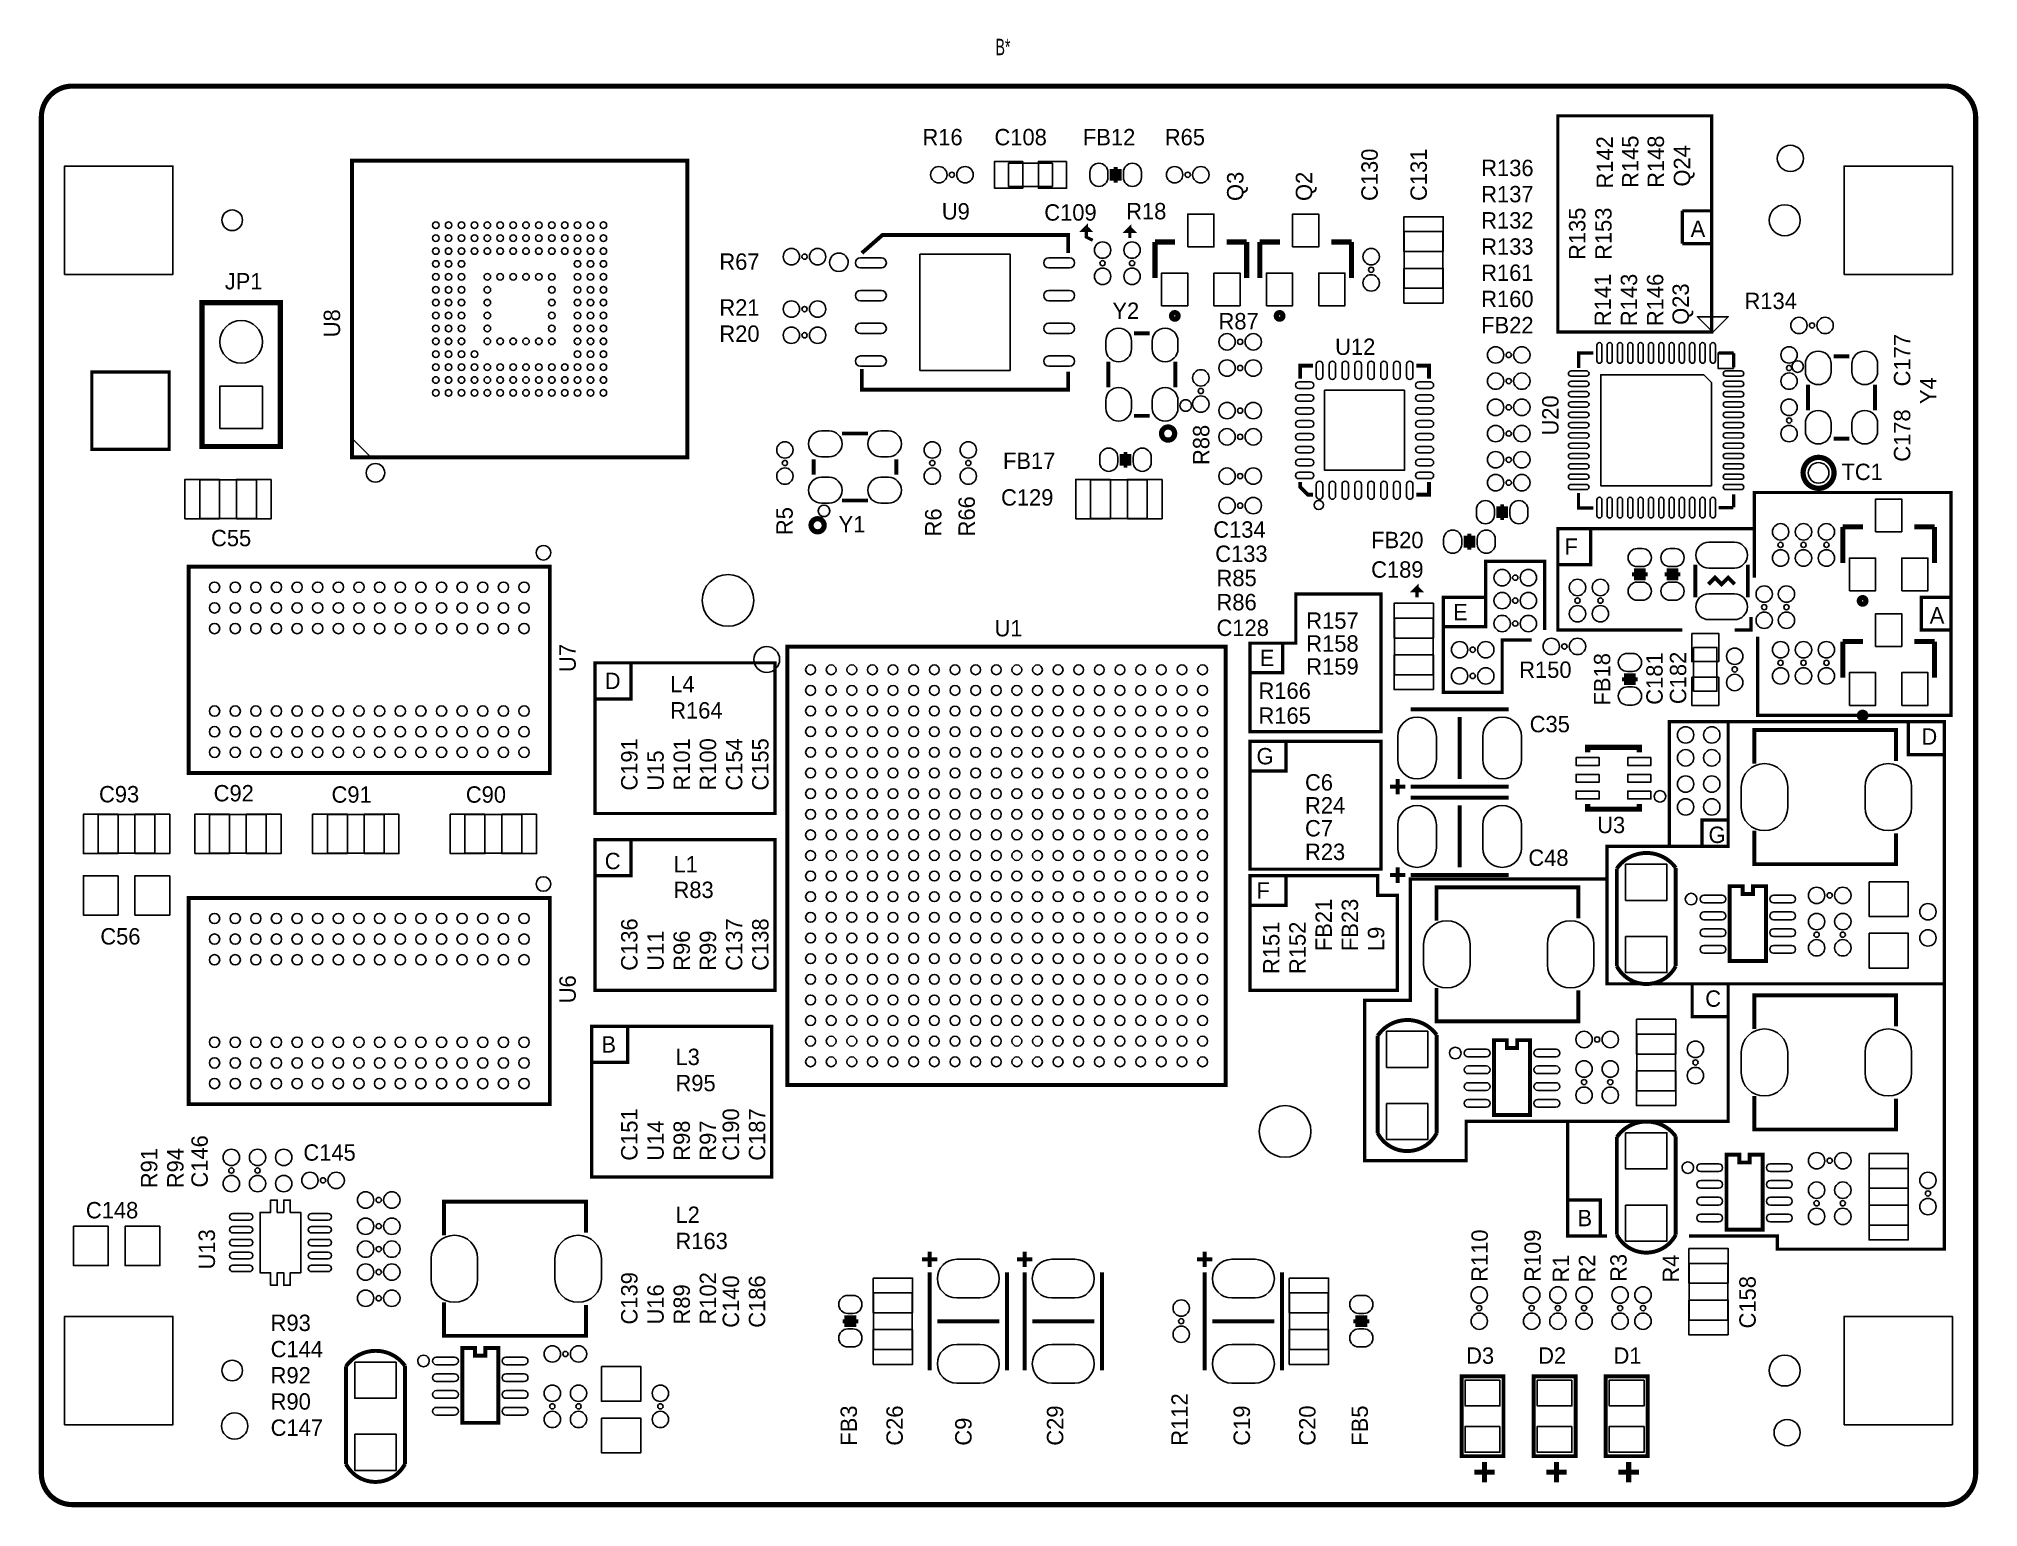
# Model space of a CAD drawing. Extents: x -0.1 to 75.1, y -0.1 to 56.8.
import ezdxf

# ---------------------------------------------------------------- set-up
doc = ezdxf.new("R2010")
doc.units = 0
for name, color, linetype in [('BG_OUTLINE', 7, 'CONTINUOUS'), ('BG_SILKSCREEN_TOP', 254, 'CONTINUOUS'), ('PG_SILKSCREEN_TOP', 7, 'CONTINUOUS'), ('PIN_TOP', 12, 'CONTINUOUS'), ('RD_SILKSCREEN_TOP', 253, 'CONTINUOUS')]:
    doc.layers.add(name, color=color, linetype=linetype)

msp = doc.modelspace()

# ---------------------------------------------------------------- texts
at = {"layer": 'BG_SILKSCREEN_TOP', "text_generation_flag": 2}
for p in [(64.516, 49.149), (73.787, 34.163)]:
    msp.add_text('A', height=0.635, dxfattribs=at).set_placement(p)
at = {"layer": 'BG_SILKSCREEN_TOP'}
for s, p in [('F', (59.055, 36.83)), ('E', (54.737, 34.29)), ('E', (47.244, 32.512)), ('D', (21.844, 31.623)), ('D', (72.898, 29.464)), ('G', (47.117, 28.702)), ('G', (64.643, 25.654)), ('C', (21.844, 24.638)), ('F', (47.117, 23.495)), ('C', (64.516, 19.304)), ('B', (21.717, 17.526)), ('B', (59.563, 10.795))]:
    msp.add_text(s, height=0.635, dxfattribs=at).set_placement(p)
at = {"layer": 'RD_SILKSCREEN_TOP', "width": 0.64}
msp.add_text('B*', height=0.635, dxfattribs=at).set_placement((37.000002, 56.199989))
at = {"layer": 'RD_SILKSCREEN_TOP'}
for s, p in [('R16', (34.163, 52.705)), ('C108', (36.957, 52.705)), ('FB12', (40.386, 52.705)), ('R65', (43.561, 52.705)), ('R136', (55.8292, 51.5112)), ('R137', (55.8292, 50.4952)), ('U9', (34.914002, 49.827993)), ('C109', (38.8874, 49.784)), ('R18', (42.0624, 49.8348)), ('R132', (55.8292, 49.4792)), ('R133', (55.8292, 48.4632)), ('R67', (26.289, 47.879)), ('JP1', (7.112, 47.117)), ('R161', (55.8292, 47.4472)), ('R21', (26.289, 46.101)), ('R160', (55.8292, 46.4312)), ('R134', (66.04, 46.355)), ('Y2', (41.529, 45.974)), ('R87', (45.6438, 45.5676)), ('FB22', (55.8292, 45.4152)), ('R20', (26.289, 45.085)), ('U12', (50.165, 44.577)), ('FB17', (37.2872, 40.1574)), ('TC1', (69.7992, 39.7256)), ('C129', (37.211, 38.735)), ('C55', (6.5786, 37.1602)), ('Y1', (30.9118, 37.6936)), ('C134', (45.4406, 37.4904)), ('FB20', (51.562, 37.084)), ('C133', (45.5168, 36.5506)), ('R85', (45.5676, 35.6108)), ('C189', (51.562, 35.941)), ('R157', (49.0474, 33.9598)), ('U1', (36.957813, 33.665998)), ('C128', (45.5676, 33.6804)), ('R158', (49.0474, 33.0708)), ('R159', (49.0474, 32.1818)), ('R150', (57.3024, 32.0548)), ('L4', (24.384, 31.496)), ('R166', (47.1932, 31.242)), ('R164', (24.384, 30.48)), ('R165', (47.1932, 30.2768)), ('C35', (57.7088, 29.9466)), ('C93', (2.2352, 27.2288)), ('C92', (6.6802, 27.266392)), ('C91', (11.2522, 27.215592)), ('C90', (16.4592, 27.215592)), ('C6', (48.9966, 27.686)), ('R24', (48.9966, 26.797)), ('C7', (48.9966, 25.908)), ('U3', (60.325, 26.035)), ('R23', (48.9966, 24.9936)), ('L1', (24.511, 24.511)), ('C48', (57.658, 24.765)), ('R83', (24.511, 23.5204)), ('C56', (2.286, 21.717)), ('L3', (24.5872, 17.0434)), ('R95', (24.5872, 16.0274)), ('C145', (10.16, 13.335)), ('C148', (1.7272, 11.0998)), ('L2', (24.5872, 10.922)), ('R163', (24.5872, 9.906)), ('R93', (8.89, 6.731)), ('C144', (8.89, 5.715)), ('D3', (55.245, 5.461)), ('D1', (60.96, 5.461)), ('R92', (8.89, 4.699)), ('R90', (8.89, 3.683)), ('C147', (8.89, 2.667))]:
    msp.add_text(s, height=0.635, dxfattribs=at).set_placement(p)
for s, rotation, p in [('R142', 90, (60.9346, 51.0286)), ('R145', 90, (61.9252, 51.054)), ('R148', 90, (62.9158, 51.054)), ('Q24', 90, (63.9318, 51.1048)), ('C130', 90, (51.816, 50.546)), ('C131', 90, (53.721, 50.546)), ('Q3', 90, (46.609, 50.546)), ('Q2', 90, (49.276, 50.546)), ('R135', 90, (59.8678, 48.26)), ('R153', 90, (60.8838, 48.26)), ('R141', 90, (60.8584, 45.6946)), ('R143', 90, (61.8744, 45.6946)), ('R146', 90, (62.8904, 45.6946)), ('Q23', 90, (63.881, 45.7454)), ('U8', 90, (11.5824, 45.2628)), ('C177', 90, (72.4662, 43.3578)), ('Y4', 90, (73.4822, 42.672)), ('U20', 90, (58.8264, 41.4528)), ('C178', 90, (72.4662, 40.4368)), ('R88', 90, (45.2882, 40.3098)), ('R5', 90, (29.1338, 37.592)), ('R6', 90, (34.8996, 37.5412)), ('R66', 90, (36.195, 37.5412)), ('R86', 0.212, (45.5676, 34.671)), ('U7', 90, (20.720812, 32.283197)), ('FB18', 90, (60.833, 30.988)), ('C181', 90, (62.865, 31.0134)), ('C182', 90, (63.7794, 31.0388)), ('C191', 90, (23.114, 27.686)), ('R101', 90, (25.146, 27.686)), ('R100', 90, (26.162, 27.686)), ('C154', 90, (27.178, 27.686)), ('C155', 90, (28.194, 27.686)), ('U15', 90, (24.13, 27.686)), ('FB21', 90, (50.038, 21.463)), ('FB23', 90, (51.054, 21.463)), ('C136', 90, (23.114, 20.701)), ('C137', 90, (27.178, 20.701)), ('C138', 90, (28.194, 20.701)), ('R151', 90, (48.006, 20.574)), ('R152', 90, (49.022, 20.574)), ('U11', 90, (24.13, 20.701)), ('R96', 90, (25.146, 20.701)), ('R99', 90, (26.162, 20.701)), ('L9', 90, (52.07, 21.463)), ('U6', 90, (20.720812, 19.440195)), ('C151', 90, (23.114, 13.335)), ('C190', 90, (27.051, 13.335)), ('C187', 90, (28.067, 13.335)), ('U14', 90, (24.13, 13.335)), ('R98', 90, (25.146, 13.335)), ('R97', 90, (26.162, 13.335)), ('R91', 90, (4.4958, 12.2682)), ('R94', 90, (5.5118, 12.2682)), ('C146', 90, (6.4516, 12.2936)), ('U13', 90, (6.731, 9.1186)), ('R110', 90, (56.0832, 8.636)), ('R109', 90, (58.1406, 8.636)), ('R1', 90, (59.2328, 8.6106)), ('R2', 90, (60.2488, 8.6106)), ('R3', 90, (61.468, 8.636)), ('R4', 90, (63.5, 8.6106)), ('C139', 90, (23.114, 6.985)), ('U16', 90, (24.13, 6.985)), ('R89', 90, (25.146, 6.985)), ('R102', 90, (26.162, 6.985)), ('C140', 90, (27.051, 6.858)), ('C186', 90, (28.067, 6.858)), ('C158', 90, (66.4718, 6.8326)), ('D2', 0.175, (58.039, 5.461)), ('FB3', 90, (31.623, 2.286)), ('C26', 90, (33.401, 2.286)), ('C29', 90, (39.624, 2.286)), ('R112', 90, (44.45, 2.286)), ('C19', 90, (46.863, 2.286)), ('C20', 90, (49.403, 2.286)), ('FB5', 90, (51.435, 2.286)), ('C9', 90, (36.068, 2.286))]:
    msp.add_text(s, height=0.635, rotation=rotation, dxfattribs=at).set_placement(p)

# ---------------------------------------------------------------- linework, layer by layer
at = {"layer": 'BG_OUTLINE', "const_width": 0.2}
msp.add_lwpolyline([(1.199998, 0), (73.800005, 0, 0.414212), (75.000002, 1.199998), (75.000002, 53.799994, 0.414213), (73.800005, 54.999992), (1.199998, 54.999992, 0.414214), (0, 53.799994), (0, 1.199998, 0.414212), (1.199998, 0)], format="xyb", dxfattribs=at)
at = {"layer": 'BG_SILKSCREEN_TOP', "const_width": 0.127}
for points in [[(58.801, 53.594), (58.801, 45.466), (64.77, 45.466), (64.77, 53.848), (58.801, 53.848), (58.801, 53.594)], [(40.767, 49.022), (40.513, 49.149), (40.513, 49.53), (40.386, 49.403), (40.64, 49.403), (40.552878, 49.496497)], [(42.203878, 49.115497), (42.203878, 49.496497), (42.076878, 49.369497), (42.330878, 49.369497), (42.203878, 49.496497)], [(64.77, 50.165), (63.627, 50.165)], [(63.627, 50.165), (63.627, 48.895)], [(63.627, 48.895), (64.77, 48.895)], [(1.9558, 40.9194), (4.955794, 40.9194), (4.955794, 43.919394), (1.9558, 43.919394), (1.9558, 40.9194)], [(66.548, 33.655), (66.548, 30.607), (74.041, 30.607), (74.041, 39.243), (66.421, 39.243), (66.421, 37.592)], [(60.071, 37.846), (60.071, 36.449), (58.801, 36.449)], [(63.627, 33.909), (58.801, 33.909), (58.801, 37.846), (66.421, 37.846), (66.421, 35.941)], [(58.293, 33.909), (58.293, 36.576), (56.007, 36.576), (56.007, 34.036), (54.356, 34.036), (54.356, 35.179), (56.007, 35.179)], [(48.641, 34.671), (48.641, 33.401), (46.863, 33.401), (46.863, 29.972), (51.943, 29.972), (51.943, 35.306), (48.641, 35.306), (48.641, 34.671)], [(53.34, 35.179), (53.34, 35.56), (53.213, 35.433), (53.467, 35.433), (53.34, 35.56)], [(54.356, 34.798), (54.356, 31.496), (56.642, 31.496), (56.642, 33.528), (57.785, 33.528)], [(74.041, 35.179), (72.898, 35.179), (72.898, 33.909), (74.041, 33.909)], [(65.659, 33.909), (66.294, 33.909), (66.294, 34.417)], [(48.133, 33.401), (48.133, 32.258), (46.863, 32.258)], [(22.86, 32.639), (22.86, 31.242), (21.463, 31.242)], [(21.463, 32.639), (21.463, 26.797), (28.448, 26.797), (28.448, 32.639), (21.463, 32.639)], [(73.787, 20.193), (73.787, 30.353), (65.405, 30.353), (65.405, 25.527), (60.706, 25.527), (60.706, 24.257)], [(65.405, 30.353), (63.119, 30.353), (63.119, 25.527)], [(72.39, 30.353), (72.39, 29.083), (73.787, 29.083)], [(46.863, 28.448), (48.26, 28.448), (48.26, 29.591), (46.863, 29.591), (46.863, 24.638), (49.657, 24.638)], [(48.26, 29.591), (51.943, 29.591), (51.943, 24.638), (49.53, 24.638)], [(65.405, 26.543), (64.389, 26.543), (64.389, 25.527)], [(21.463, 25.781), (21.463, 19.939), (28.448, 19.939), (28.448, 25.781), (21.463, 25.781)], [(22.86, 25.781), (22.86, 24.384), (21.463, 24.384)], [(48.26, 24.384), (48.26, 23.241), (46.863, 23.241)], [(46.863, 24.384), (46.863, 19.939), (52.578, 19.939), (52.578, 23.622), (51.816, 23.622), (51.816, 24.384), (46.863, 24.384)], [(65.405, 20.193), (60.706, 20.193), (60.706, 24.257), (53.086, 24.257), (53.086, 23.876)], [(53.086, 23.876), (53.086, 19.558), (51.308, 19.558), (51.308, 13.335), (55.245, 13.335), (55.245, 14.859), (65.405, 14.859), (65.405, 15.24)], [(63.881, 10.414), (67.31, 10.414), (67.31, 9.906), (73.787, 9.906), (73.787, 20.193), (65.405, 20.193), (65.405, 14.986)], [(64.008, 20.193), (64.008, 18.923), (65.405, 18.923)], [(21.336, 18.542), (21.336, 12.7), (28.321, 12.7), (28.321, 18.542), (21.336, 18.542)], [(22.733, 18.542), (22.733, 17.145), (21.336, 17.145)], [(60.706, 10.414), (59.182, 10.414), (59.182, 14.859)], [(59.182, 11.811), (60.452, 11.811), (60.452, 10.414)]]:
    msp.add_lwpolyline(points, dxfattribs=at)
at = {"layer": 'PG_SILKSCREEN_TOP'}
for points in [[(1.199998, 0), (73.800005, 0, 0.414213), (75.000002, 1.199998), (75.000002, 53.799994, 0.414211), (73.800005, 54.999992), (1.199998, 54.999992, 0.414213), (0, 53.799994), (0, 1.199998, 0.414215), (1.199998, 0)], [(35.4076, 51.562, 1), (35.2044, 51.562, 1), (35.4076, 51.562)], [(44.5516, 51.562, 1), (44.3484, 51.562, 1), (44.5516, 51.562)], [(29.6926, 48.387, 1), (29.4894, 48.387, 1), (29.6926, 48.387)], [(41.2496, 48.133, 1), (41.0464, 48.133, 1), (41.2496, 48.133)], [(42.3926, 48.133, 1), (42.1894, 48.133, 1), (42.3926, 48.133)], [(51.6636, 47.879, 1), (51.4604, 47.879, 1), (51.6636, 47.879)], [(29.6926, 46.355, 1), (29.4894, 46.355, 1), (29.6926, 46.355)], [(29.6926, 45.339, 1), (29.4894, 45.339, 1), (29.6926, 45.339)], [(46.5836, 45.085, 1), (46.3804, 45.085, 1), (46.5836, 45.085)], [(68.7578, 45.72, 1), (68.5546, 45.72, 1), (68.7578, 45.72)], [(56.9976, 44.577, 1), (56.7944, 44.577, 1), (56.9976, 44.577)], [(46.5836, 44.069, 1), (46.3804, 44.069, 1), (46.5836, 44.069)], [(56.9976, 43.561, 1), (56.7944, 43.561, 1), (56.9976, 43.561)], [(67.8688, 44.069, 1), (67.6656, 44.069, 1), (67.8688, 44.069)], [(45.0596, 43.18, 1), (44.8564, 43.18, 1), (45.0596, 43.18)], [(46.5836, 42.418, 1), (46.3804, 42.418, 1), (46.5836, 42.418)], [(56.9976, 42.545, 1), (56.7944, 42.545, 1), (56.9976, 42.545)], [(67.8688, 42.037, 1), (67.6656, 42.037, 1), (67.8688, 42.037)], [(46.5836, 41.402, 1), (46.3804, 41.402, 1), (46.5836, 41.402)], [(56.9976, 41.529, 1), (56.7944, 41.529, 1), (56.9976, 41.529)], [(56.9976, 40.513, 1), (56.7944, 40.513, 1), (56.9976, 40.513)], [(28.9306, 40.386, 1), (28.7274, 40.386, 1), (28.9306, 40.386)], [(34.6456, 40.386, 1), (34.4424, 40.386, 1), (34.6456, 40.386)], [(36.0426, 40.386, 1), (35.8394, 40.386, 1), (36.0426, 40.386)], [(46.5836, 39.878, 1), (46.3804, 39.878, 1), (46.5836, 39.878)], [(56.9976, 39.624, 1), (56.7944, 39.624, 1), (56.9976, 39.624)], [(46.5836, 38.735, 1), (46.3804, 38.735, 1), (46.5836, 38.735)], [(67.5386, 37.211, 1), (67.3354, 37.211, 1), (67.5386, 37.211)], [(68.4276, 37.211, 1), (68.2244, 37.211, 1), (68.4276, 37.211)], [(69.3166, 37.211, 1), (69.1134, 37.211, 1), (69.3166, 37.211)], [(57.2516, 35.941, 1), (57.0484, 35.941, 1), (57.2516, 35.941)], [(57.2516, 35.052, 1), (57.0484, 35.052, 1), (57.2516, 35.052)], [(59.6646, 35.052, 1), (59.4614, 35.052, 1), (59.6646, 35.052)], [(60.5536, 35.052, 1), (60.3504, 35.052, 1), (60.5536, 35.052)], [(66.9036, 34.798, 1), (66.7004, 34.798, 1), (66.9036, 34.798)], [(67.7672, 34.798, 1), (67.564, 34.798, 1), (67.7672, 34.798)], [(57.2516, 34.163, 1), (57.0484, 34.163, 1), (57.2516, 34.163)], [(55.6006, 33.147, 1), (55.3974, 33.147, 1), (55.6006, 33.147)], [(59.1566, 33.274, 1), (58.9534, 33.274, 1), (59.1566, 33.274)], [(65.7606, 32.385, 1), (65.5574, 32.385, 1), (65.7606, 32.385)], [(67.5386, 32.639, 1), (67.3354, 32.639, 1), (67.5386, 32.639)], [(68.4276, 32.639, 1), (68.2244, 32.639, 1), (68.4276, 32.639)], [(69.3166, 32.639, 1), (69.1134, 32.639, 1), (69.3166, 32.639)], [(55.6006, 32.131, 1), (55.3974, 32.131, 1), (55.6006, 32.131)], [(69.4436, 23.622, 1), (69.2404, 23.622, 1), (69.4436, 23.622)], [(68.9356, 22.098, 1), (68.7324, 22.098, 1), (68.9356, 22.098)], [(69.9516, 22.098, 1), (69.7484, 22.098, 1), (69.9516, 22.098)], [(60.4266, 18.034, 1), (60.2234, 18.034, 1), (60.4266, 18.034)], [(64.2366, 17.145, 1), (64.0334, 17.145, 1), (64.2366, 17.145)], [(59.9186, 16.383, 1), (59.7154, 16.383, 1), (59.9186, 16.383)], [(60.9346, 16.383, 1), (60.7314, 16.383, 1), (60.9346, 16.383)], [(7.4676, 12.954, 1), (7.2644, 12.954, 1), (7.4676, 12.954)], [(8.4836, 12.954, 1), (8.2804, 12.954, 1), (8.4836, 12.954)], [(69.4436, 13.335, 1), (69.2404, 13.335, 1), (69.4436, 13.335)], [(11.0236, 12.573, 1), (10.8204, 12.573, 1), (11.0236, 12.573)], [(73.2536, 12.065, 1), (73.0504, 12.065, 1), (73.2536, 12.065)], [(13.1826, 11.811, 1), (12.9794, 11.811, 1), (13.1826, 11.811)], [(68.9356, 11.684, 1), (68.7324, 11.684, 1), (68.9356, 11.684)], [(69.9516, 11.684, 1), (69.7484, 11.684, 1), (69.9516, 11.684)], [(13.1826, 10.795, 1), (12.9794, 10.795, 1), (13.1826, 10.795)], [(13.1826, 9.906, 1), (12.9794, 9.906, 1), (13.1826, 9.906)], [(13.1826, 9.017, 1), (12.9794, 9.017, 1), (13.1826, 9.017)], [(13.1826, 8.001, 1), (12.9794, 8.001, 1), (13.1826, 8.001)], [(55.8546, 7.62, 1), (55.6514, 7.62, 1), (55.8546, 7.62)], [(57.8866, 7.62, 1), (57.6834, 7.62, 1), (57.8866, 7.62)], [(58.9026, 7.62, 1), (58.6994, 7.62, 1), (58.9026, 7.62)], [(59.9186, 7.62, 1), (59.7154, 7.62, 1), (59.9186, 7.62)], [(61.3156, 7.62, 1), (61.1124, 7.62, 1), (61.3156, 7.62)], [(62.2046, 7.62, 1), (62.0014, 7.62, 1), (62.2046, 7.62)], [(44.2976, 7.112, 1), (44.0944, 7.112, 1), (44.2976, 7.112)], [(20.4216, 5.842, 1), (20.2184, 5.842, 1), (20.4216, 5.842)], [(19.9136, 3.81, 1), (19.7104, 3.81, 1), (19.9136, 3.81)], [(20.9296, 3.81, 1), (20.7264, 3.81, 1), (20.9296, 3.81)], [(24.1046, 3.81, 1), (23.9014, 3.81, 1), (24.1046, 3.81)]]:
    msp.add_lwpolyline(points, format="xyb", dxfattribs=at)
for points, const_width in [([(25.042089, 40.604897), (25.042089, 52.105103), (12.041911, 52.105103), (12.041911, 40.604897), (25.042089, 40.604897)], 0.1524), ([(41.656, 51.8668), (41.656, 51.2572)], 0.1524), ([(41.5036, 51.7144), (41.5036, 51.4096), (41.8084, 51.4096), (41.8084, 51.7144), (41.5036, 51.7144)], 0.1524), ([(31.814008, 48.527995), (32.614006, 49.227994), (39.813992, 49.227994), (39.813992, 48.527995)], 0.1524), ([(43.18, 47.560001), (43.18, 48.959999)], 0.2032), ([(43.18, 48.959999), (43.958002, 48.959999)], 0.2032), ([(45.957998, 48.959999), (46.736, 48.959999)], 0.2032), ([(46.736, 48.959999), (46.736, 47.560001)], 0.2032), ([(47.244, 47.560001), (47.244, 48.959999)], 0.2032), ([(47.244, 48.959999), (48.022002, 48.959999)], 0.2032), ([(50.021998, 48.959999), (50.8, 48.959999)], 0.2032), ([(50.8, 48.959999), (50.8, 47.560001)], 0.2032), ([(6.477, 46.604911), (9.266911, 46.604911), (9.266911, 41.025089), (6.227089, 41.025089), (6.227089, 46.604911), (6.477, 46.604911)], 0.199898), ([(42.971999, 45.414997), (42.372001, 45.414997)], 0.1524), ([(41.372003, 43.315001), (41.372003, 44.314999)], 0.1524), ([(43.971997, 43.315001), (43.971997, 44.314999)], 0.1524), ([(59.611006, 44.07601), (59.611006, 44.655994), (60.181007, 44.655994)], 0.124993), ([(65.621002, 44.655994), (65.03101, 44.655994)], 0.124993), ([(65.621002, 44.096), (65.621002, 44.636004)], 0.124993), ([(69.499201, 44.525997), (70.099199, 44.525997)], 0.1524), ([(31.814008, 44.028004), (31.814008, 43.228006), (39.813992, 43.228006), (39.813992, 43.928005)], 0.1524), ([(49.308004, 44.155995), (48.808005, 44.155995), (48.808005, 43.655996)], 0.1524), ([(53.307996, 44.155995), (53.807995, 44.155995), (53.807995, 43.655996)], 0.1524), ([(68.499203, 43.425999), (68.499203, 42.426001)], 0.1524), ([(71.099197, 43.425999), (71.099197, 42.426001)], 0.1524), ([(42.971999, 42.215003), (42.372001, 42.215003)], 0.1524), ([(31.046014, 41.531997), (32.046012, 41.531997)], 0.1524), ([(69.499201, 41.326003), (70.099199, 41.326003)], 0.1524), ([(29.946016, 39.932), (29.946016, 40.531999)], 0.1524), ([(33.146009, 39.932), (33.146009, 40.531999)], 0.1524), ([(41.8846, 40.6654), (41.8846, 40.3606), (42.1894, 40.3606), (42.1894, 40.6654), (41.8846, 40.6654)], 0.1524), ([(42.037, 40.8178), (42.037, 40.2082)], 0.1524), ([(49.308004, 39.156005), (49.108004, 39.156005), (48.808005, 39.456004), (48.808005, 39.656004)], 0.1524), ([(53.807995, 39.656004), (53.807995, 39.156005), (53.307996, 39.156005)], 0.1524), ([(60.181007, 38.645998), (59.600998, 38.645998), (59.600998, 39.226007)], 0.124993), ([(65.621002, 39.175995), (65.621002, 38.665988)], 0.124993), ([(31.046014, 38.932002), (32.046012, 38.932002)], 0.1524), ([(56.4896, 38.6334), (56.4896, 38.3286), (56.7944, 38.3286), (56.7944, 38.6334), (56.4896, 38.6334)], 0.1524), ([(56.642, 38.7858), (56.642, 38.1762)], 0.1524), ([(65.610994, 38.656006), (65.040993, 38.656006)], 0.124993), ([(55.372, 37.6428), (55.372, 37.0332)], 0.1524), ([(69.85, 36.511001), (69.85, 37.910999)], 0.2032), ([(69.85, 37.910999), (70.628002, 37.910999)], 0.2032), ([(72.627998, 37.910999), (73.406, 37.910999)], 0.2032), ([(73.406, 37.910999), (73.406, 36.511001)], 0.2032), ([(55.2196, 37.4904), (55.2196, 37.1856), (55.5244, 37.1856), (55.5244, 37.4904), (55.2196, 37.4904)], 0.1524), ([(19.716013, 36.36899), (5.715991, 36.36899), (5.715991, 28.369006), (19.716013, 28.369006), (19.716013, 36.36899)], 0.1524), ([(62.2808, 36.068), (61.6712, 36.068)], 0.1524), ([(62.1284, 36.2204), (61.8236, 36.2204), (61.8236, 35.9156), (62.1284, 35.9156), (62.1284, 36.2204)], 0.1524), ([(62.9412, 36.068), (63.5508, 36.068)], 0.1524), ([(63.0936, 35.9156), (63.3984, 35.9156), (63.3984, 36.2204), (63.0936, 36.2204), (63.0936, 35.9156)], 0.1524), ([(64.135, 36.449), (64.135, 35.179)], 0.1524), ([(66.167, 36.449), (66.167, 35.179)], 0.1524), ([(65.659, 35.687), (65.405, 35.941), (65.151, 35.687), (64.897, 35.941), (64.643, 35.687)], 0.1524), ([(28.924402, 16.269183), (45.924419, 16.269183), (45.924419, 33.269199), (28.924402, 33.269199), (28.924402, 16.269183)], 0.1524), ([(69.85, 32.066001), (69.85, 33.465999)], 0.2032), ([(69.85, 33.465999), (70.628002, 33.465999)], 0.2032), ([(72.627998, 33.465999), (73.406, 33.465999)], 0.2032), ([(73.406, 33.465999), (73.406, 32.066001)], 0.2032), ([(61.8998, 32.004), (61.2902, 32.004)], 0.1524), ([(61.7474, 32.1564), (61.4426, 32.1564), (61.4426, 31.8516), (61.7474, 31.8516), (61.7474, 32.1564)], 0.1524), ([(53.091004, 30.836997), (56.890996, 30.836997)], 0.1524), ([(54.991, 30.536998), (54.991, 28.137002)], 0.1524), ([(71.914995, 28.831997), (71.914995, 30.031995), (66.415006, 30.031995), (66.415006, 28.731997)], 0.1524), ([(61.960811, 29.164305), (61.960811, 29.364889), (59.959189, 29.364889), (59.959189, 29.164305)], 0.200711), ([(52.291005, 27.837003), (52.891004, 27.837003)], 0.1524), ([(52.591005, 27.537004), (52.591005, 28.137002)], 0.1524), ([(56.890996, 27.837003), (53.091004, 27.837003)], 0.1524), ([(53.091004, 27.407997), (56.890996, 27.407997)], 0.1524), ([(54.991, 27.107998), (54.991, 24.708002)], 0.1524), ([(61.960811, 27.162811), (61.960811, 26.964589), (59.959189, 26.964589), (59.959189, 27.162811)], 0.200711), ([(66.415006, 26.132003), (66.415006, 24.832005), (71.914995, 24.832005), (71.914995, 26.032003)], 0.1524), ([(52.291005, 24.408003), (52.891004, 24.408003)], 0.1524), ([(52.591005, 24.108004), (52.591005, 24.708002)], 0.1524), ([(56.890996, 24.408003), (53.091004, 24.408003)], 0.1524), ([(19.716013, 23.525988), (5.715991, 23.525988), (5.715991, 15.526004), (19.716013, 15.526004), (19.716013, 23.525988)], 0.1524), ([(59.595995, 22.735997), (59.595995, 23.935995), (54.096006, 23.935995), (54.096006, 22.635997)], 0.1524), ([(65.467001, 23.978997), (65.967, 23.978997), (65.967, 23.678998), (66.367, 23.678998), (66.367, 23.978997), (66.866999, 23.978997), (66.866999, 21.079003), (65.467001, 21.079003), (65.467001, 23.978997)], 0.1524), ([(54.096006, 20.036003), (54.096006, 18.736005), (59.595995, 18.736005), (59.595995, 19.936003)], 0.1524), ([(71.914995, 18.544997), (71.914995, 19.744995), (66.415006, 19.744995), (66.415006, 18.444997)], 0.1524), ([(56.323001, 18.009997), (56.823, 18.009997), (56.823, 17.709998), (57.223, 17.709998), (57.223, 18.009997), (57.722999, 18.009997), (57.722999, 15.110003), (56.323001, 15.110003), (56.323001, 18.009997)], 0.1524), ([(66.415006, 15.845003), (66.415006, 14.545005), (71.914995, 14.545005), (71.914995, 15.745003)], 0.1524), ([(65.340001, 13.564997), (65.84, 13.564997), (65.84, 13.264998), (66.24, 13.264998), (66.24, 13.564997), (66.739999, 13.564997), (66.739999, 10.665003), (65.340001, 10.665003), (65.340001, 13.564997)], 0.1524), ([(21.114995, 10.543997), (21.114995, 11.743995), (15.615006, 11.743995), (15.615006, 10.443997)], 0.1524), ([(34.441003, 9.811995), (34.441003, 9.211996)], 0.1524), ([(38.124003, 9.811995), (38.124003, 9.211996)], 0.1524), ([(45.109003, 9.811995), (45.109003, 9.211996)], 0.1524), ([(34.141004, 9.511995), (34.741002, 9.511995)], 0.1524), ([(34.441003, 5.212004), (34.441003, 9.011996)], 0.1524), ([(37.440997, 9.011996), (37.440997, 5.212004)], 0.1524), ([(37.824004, 9.511995), (38.424002, 9.511995)], 0.1524), ([(38.124003, 5.212004), (38.124003, 9.011996)], 0.1524), ([(41.123997, 9.011996), (41.123997, 5.212004)], 0.1524), ([(44.809004, 9.511995), (45.409002, 9.511995)], 0.1524), ([(45.109003, 5.212004), (45.109003, 9.011996)], 0.1524), ([(48.108997, 9.011996), (48.108997, 5.212004)], 0.1524), ([(15.615006, 7.844003), (15.615006, 6.544005), (21.114995, 6.544005), (21.114995, 7.744003)], 0.1524), ([(31.0642, 7.112), (31.6738, 7.112)], 0.1524), ([(31.2166, 6.9596), (31.5214, 6.9596), (31.5214, 7.2644), (31.2166, 7.2644), (31.2166, 6.9596)], 0.1524), ([(37.140998, 7.112), (34.741002, 7.112)], 0.1524), ([(40.823998, 7.112), (38.424002, 7.112)], 0.1524), ([(47.808998, 7.112), (45.409002, 7.112)], 0.1524), ([(50.8762, 7.112), (51.4858, 7.112)], 0.1524), ([(51.0286, 6.9596), (51.3334, 6.9596), (51.3334, 7.2644), (51.0286, 7.2644), (51.0286, 6.9596)], 0.1524), ([(16.318001, 6.071997), (16.818, 6.071997), (16.818, 5.771998), (17.218, 5.771998), (17.218, 6.071997), (17.717999, 6.071997), (17.717999, 3.172003), (16.318001, 3.172003), (16.318001, 6.071997)], 0.1524), ([(56.6166, 1.8796), (55.0672, 1.8796), (55.0672, 4.9784), (56.6928, 4.9784), (56.6928, 1.8796), (56.6166, 1.8796)], 0.1524), ([(59.4106, 1.8796), (57.8612, 1.8796), (57.8612, 4.9784), (59.4868, 4.9784), (59.4868, 1.8796), (59.4106, 1.8796)], 0.1524), ([(62.2046, 1.8796), (60.6552, 1.8796), (60.6552, 4.9784), (62.2808, 4.9784), (62.2808, 1.8796), (62.2046, 1.8796)], 0.1524), ([(55.9562, 0.85852), (55.9562, 1.65862)], 0.20066), ([(58.7502, 0.85852), (58.7502, 1.65862)], 0.20066), ([(61.5442, 0.85852), (61.5442, 1.65862)], 0.20066), ([(56.35498, 1.2573), (55.55742, 1.2573)], 0.20066), ([(59.14898, 1.2573), (58.35142, 1.2573)], 0.20066), ([(61.94298, 1.2573), (61.14542, 1.2573)], 0.20066)]:
    msp.add_lwpolyline(points, dxfattribs=dict(at, const_width=const_width))
for points in [[(39.203909, 52.012088), (39.203909, 51.111912), (37.504091, 51.111912), (37.504091, 52.012088)], [(54.344087, 47.159901), (52.843887, 47.159901), (52.843887, 49.360125), (54.344087, 49.360125)], [(64.810996, 45.455992), (64.210997, 46.055991), (65.410994, 46.055991)], [(65.610994, 44.655994), (65.010995, 44.655994), (65.010995, 44.055995), (65.610994, 44.055995)], [(12.041911, 41.35501), (12.791897, 40.604897), (12.041911, 40.604897)], [(8.339099, 39.739087), (8.339099, 38.238913), (6.138901, 38.238913), (6.138901, 39.739087)], [(42.883099, 39.739087), (42.883099, 38.238887), (40.682901, 38.238887), (40.682901, 39.739087)], [(53.963087, 32.173901), (52.462913, 32.173901), (52.462913, 34.374099), (53.963087, 34.374099)], [(64.065912, 33.234909), (64.966088, 33.234909), (64.966088, 31.535091), (64.065912, 31.535091)], [(4.402099, 26.753083), (4.402099, 25.252883), (2.201901, 25.252883), (2.201901, 26.753083)], [(6.519901, 25.252883), (6.519901, 26.753083), (8.720099, 26.753083), (8.720099, 25.252883)], [(13.292099, 26.753083), (13.292099, 25.252883), (11.091901, 25.252883), (11.091901, 26.753083)], [(18.626099, 26.753083), (18.626099, 25.252883), (16.425901, 25.252883), (16.425901, 26.753083)], [(61.860913, 18.245099), (63.361087, 18.245099), (63.361087, 16.044901), (61.860913, 16.044901)], [(70.877913, 13.038099), (72.378087, 13.038099), (72.378087, 10.837901), (70.877913, 10.837901)], [(65.393087, 7.154901), (63.892887, 7.154901), (63.892887, 9.355125), (65.393087, 9.355125)], [(32.269913, 8.212099), (33.770113, 8.212099), (33.770113, 6.011901), (32.269913, 6.011901)], [(48.398913, 8.212099), (49.899113, 8.212099), (49.899113, 6.011901), (48.398913, 6.011901)]]:
    msp.add_lwpolyline(points, close=True, dxfattribs=at)
for points in [[(31.284596, 48.168001, 1), (30.563404, 48.167999, 1)], [(68.3228, 44.125998, 1), (67.8756, 44.126002, 1)], [(44.595593, 42.615002, 1), (44.148407, 42.614998, 1)], [(13.313207, 40.005, 1), (12.594793, 40.005, 1)], [(30.569611, 38.532003, 1), (30.122414, 38.531996, 1)], [(49.709603, 38.7588, 1), (49.350397, 38.7588, 1)], [(19.751497, 36.907622, 1), (19.18584, 36.90762, 1)], [(28.624403, 32.7692, 1), (27.624419, 32.769182, 1)], [(62.982704, 27.464004, 1), (62.537296, 27.463996, 1)], [(19.751497, 24.06462, 1), (19.18584, 24.064618, 1)], [(64.190601, 23.478998, 1), (63.7434, 23.479002, 1)], [(55.046601, 17.509998, 1), (54.5994, 17.510002, 1)], [(64.063601, 13.064998, 1), (63.6164, 13.065002, 1)], [(15.041601, 5.571998, 1), (14.5944, 5.572002, 1)]]:
    msp.add_lwpolyline(points, format="xyb", close=True, dxfattribs=at)
for points, const_width in [([(44.075096, 46.090078, 1), (43.821096, 46.090078, 1), (44.075096, 46.090078)], 0.2032), ([(48.139096, 46.090078, 1), (47.885096, 46.090078, 1), (48.139096, 46.090078)], 0.2032), ([(43.688, 41.783, 0.414214), (43.434, 41.529, 0.414214), (43.688, 41.275)], 0.2032), ([(43.688, 41.275, 0.414214), (43.942, 41.529, 0.414214), (43.688, 41.783)], 0.2032), ([(69.510148, 40.005, 1), (68.310252, 40.005, 1), (69.510148, 40.005)], 0.2032), ([(30.099, 38.227, 0.414214), (29.845, 37.973, 0.414214), (30.099, 37.719)], 0.2032), ([(30.099, 37.719, 0.414214), (30.353, 37.973, 0.414214), (30.099, 38.227)], 0.2032), ([(70.745096, 35.041078, 1), (70.491096, 35.041078, 1), (70.745096, 35.041078)], 0.2032), ([(70.745096, 30.596078, 1), (70.491096, 30.596078, 1), (70.745096, 30.596078)], 0.2032), ([(63.373, 24.6888), (63.373, 20.8788, -0.607021), (61.087, 20.8788), (61.087, 24.6634, -0.517517), (63.373, 24.6888)], 0.1524), ([(54.102, 18.2118), (54.102, 14.4018, -0.607021), (51.816, 14.4018), (51.816, 18.1864, -0.517517), (54.102, 18.2118)], 0.1524), ([(63.373, 14.2748), (63.373, 10.4648, -0.607021), (61.087, 10.4648), (61.087, 14.2494, -0.517517), (63.373, 14.2748)], 0.1524), ([(14.097, 5.3848), (14.097, 1.5748, -0.607021), (11.811, 1.5748), (11.811, 5.3594, -0.517517), (14.097, 5.3848)], 0.1524)]:
    msp.add_lwpolyline(points, format="xyb", dxfattribs=dict(at, const_width=const_width))
at = {"layer": 'PIN_TOP'}
for points in [[(0.900049, 47.700057), (0.900049, 51.899947), (5.099939, 51.899947), (5.099939, 47.700057)], [(0.900049, 47.700057), (0.900049, 51.899947), (5.099939, 51.899947), (5.099939, 47.700057)], [(38.050191, 52.0827), (38.050191, 51.0413), (36.957991, 51.0413), (36.957991, 52.0827)], [(39.750009, 52.0827), (39.750009, 51.0413), (38.657809, 51.0413), (38.657809, 52.0827)], [(69.900038, 47.700057), (69.900038, 51.899947), (74.099928, 51.899947), (74.099928, 47.700057)], [(69.900063, 47.700057), (69.900063, 51.899947), (74.099953, 51.899947), (74.099953, 47.700057)], [(44.45, 48.768), (44.45, 50.038), (45.466, 50.038), (45.466, 48.768)], [(48.514, 48.768), (48.514, 50.038), (49.53, 50.038), (49.53, 48.768)], [(54.356, 48.586898), (52.832, 48.586898), (52.832, 49.933098), (54.356, 49.933098)], [(34.063991, 43.977992), (34.063991, 48.477983), (37.563984, 48.477983), (37.563984, 43.977992)], [(43.434, 46.482), (43.434, 47.752), (44.45, 47.752), (44.45, 46.482)], [(45.466, 46.482), (45.466, 47.752), (46.482, 47.752), (46.482, 46.482)], [(47.498, 46.482), (47.498, 47.752), (48.514, 47.752), (48.514, 46.482)], [(49.53, 46.482), (49.53, 47.752), (50.546, 47.752), (50.546, 46.482)], [(54.356, 46.586902), (52.832, 46.586902), (52.832, 47.933102), (54.356, 47.933102)], [(64.761008, 39.505992), (60.460992, 39.505992), (60.460992, 43.806008), (64.461009, 43.806008), (64.761008, 43.506009)], [(6.921983, 41.719983), (6.921983, 43.369992), (8.571992, 43.369992), (8.571992, 41.719983)], [(52.857997, 43.205997), (52.857997, 40.106003), (49.758003, 40.106003), (49.758003, 43.205997)], [(6.912102, 39.751), (6.912102, 38.227), (5.565902, 38.227), (5.565902, 39.751)], [(8.912098, 39.751), (8.912098, 38.227), (7.565898, 38.227), (7.565898, 39.751)], [(41.456102, 39.751), (41.456102, 38.227), (40.109902, 38.227), (40.109902, 39.751)], [(43.456098, 39.751), (43.456098, 38.227), (42.109898, 38.227), (42.109898, 39.751)], [(71.12, 37.719), (71.12, 38.989), (72.136, 38.989), (72.136, 37.719)], [(70.104, 35.433), (70.104, 36.703), (71.12, 36.703), (71.12, 35.433)], [(72.136, 35.433), (72.136, 36.703), (73.152, 36.703), (73.152, 35.433)], [(53.975, 33.600898), (52.451, 33.600898), (52.451, 34.947098), (53.975, 34.947098)], [(71.12, 33.274), (71.12, 34.544), (72.136, 34.544), (72.136, 33.274)], [(63.9953, 33.781009), (65.0367, 33.781009), (65.0367, 32.688809), (63.9953, 32.688809)], [(53.975, 31.600902), (52.451, 31.600902), (52.451, 32.947102), (53.975, 32.947102)], [(63.9953, 32.081191), (65.0367, 32.081191), (65.0367, 30.988991), (63.9953, 30.988991)], [(70.104, 30.988), (70.104, 32.258), (71.12, 32.258), (71.12, 30.988)], [(72.136, 30.988), (72.136, 32.258), (73.152, 32.258), (73.152, 30.988)], [(60.408795, 28.963658), (60.408795, 28.663964), (59.509584, 28.663964), (59.509584, 28.963658)], [(62.410416, 28.963658), (62.410416, 28.663964), (61.511205, 28.663964), (61.511205, 28.963658)], [(60.408795, 28.313342), (60.408795, 28.013647), (59.509584, 28.013647), (59.509584, 28.313342)], [(62.410416, 28.313342), (62.410416, 28.013647), (61.511205, 28.013647), (61.511205, 28.313342)], [(60.408795, 27.663153), (60.408795, 27.363458), (59.509584, 27.363458), (59.509584, 27.663153)], [(62.410416, 27.663153), (62.410416, 27.363458), (61.511205, 27.363458), (61.511205, 27.663153)], [(2.975102, 26.764996), (2.975102, 25.240996), (1.628902, 25.240996), (1.628902, 26.764996)], [(4.975098, 26.764996), (4.975098, 25.240996), (3.628898, 25.240996), (3.628898, 26.764996)], [(5.946902, 25.240996), (5.946902, 26.764996), (7.293102, 26.764996), (7.293102, 25.240996)], [(7.946898, 25.240996), (7.946898, 26.764996), (9.293098, 26.764996), (9.293098, 25.240996)], [(11.865102, 26.764996), (11.865102, 25.240996), (10.518902, 25.240996), (10.518902, 26.764996)], [(13.865098, 26.764996), (13.865098, 25.240996), (12.518898, 25.240996), (12.518898, 26.764996)], [(17.199102, 26.764996), (17.199102, 25.240996), (15.852902, 25.240996), (15.852902, 26.764996)], [(19.199098, 26.764996), (19.199098, 25.240996), (17.852898, 25.240996), (17.852898, 26.764996)], [(61.430052, 24.829999), (63.029948, 24.829999), (63.029948, 23.430001), (61.430052, 23.430001)], [(2.975102, 24.384), (2.975102, 22.86), (1.628902, 22.86), (1.628902, 24.384)], [(4.975098, 24.384), (4.975098, 22.86), (3.628898, 22.86), (3.628898, 24.384)], [(70.866, 24.152098), (72.39, 24.152098), (72.39, 22.805898), (70.866, 22.805898)], [(61.430052, 22.029903), (63.029948, 22.029903), (63.029948, 20.629905), (61.430052, 20.629905)], [(70.866, 22.152102), (72.39, 22.152102), (72.39, 20.805902), (70.866, 20.805902)], [(61.849, 18.818098), (63.373, 18.818098), (63.373, 17.471898), (61.849, 17.471898)], [(52.159052, 18.352999), (53.758948, 18.352999), (53.758948, 16.953001), (52.159052, 16.953001)], [(61.849, 16.818102), (63.373, 16.818102), (63.373, 15.471902), (61.849, 15.471902)], [(52.159052, 15.552903), (53.758948, 15.552903), (53.758948, 14.152905), (52.159052, 14.152905)], [(61.430052, 14.415999), (63.029948, 14.415999), (63.029948, 13.016001), (61.430052, 13.016001)], [(70.866, 13.611098), (72.39, 13.611098), (72.39, 12.264898), (70.866, 12.264898)], [(9.652, 11.3284), (9.652, 11.811), (9.398, 11.811), (9.398, 11.3284), (9.144, 11.3284), (9.144, 11.811), (8.89, 11.811), (8.89, 11.3284), (8.4836, 11.3284), (8.4836, 8.9916), (8.89, 8.9916), (8.89, 8.509), (9.144, 8.509), (9.144, 8.9916), (9.398, 8.9916), (9.398, 8.509), (9.652, 8.509), (9.652, 8.9916), (10.0584, 8.9916), (10.0584, 11.3284)], [(61.430052, 11.615903), (63.029948, 11.615903), (63.029948, 10.215905), (61.430052, 10.215905)], [(70.866, 11.611102), (72.39, 11.611102), (72.39, 10.264902), (70.866, 10.264902)], [(2.594102, 10.795), (2.594102, 9.271), (1.247902, 9.271), (1.247902, 10.795)], [(4.594098, 10.795), (4.594098, 9.271), (3.247898, 9.271), (3.247898, 10.795)], [(65.405, 8.581898), (63.881, 8.581898), (63.881, 9.928098), (65.405, 9.928098)], [(32.258, 8.785098), (33.782, 8.785098), (33.782, 7.438898), (32.258, 7.438898)], [(48.387, 8.785098), (49.911, 8.785098), (49.911, 7.438898), (48.387, 7.438898)], [(65.405, 6.581902), (63.881, 6.581902), (63.881, 7.928102), (65.405, 7.928102)], [(0.900049, 3.100045), (0.900049, 7.299935), (5.099939, 7.299935), (5.099939, 3.100045)], [(0.900049, 3.100045), (0.900049, 7.299935), (5.099939, 7.299935), (5.099939, 3.100045)], [(32.258, 6.785102), (33.782, 6.785102), (33.782, 5.438902), (32.258, 5.438902)], [(48.387, 6.785102), (49.911, 6.785102), (49.911, 5.438902), (48.387, 5.438902)], [(69.900038, 3.100045), (69.900038, 7.299935), (74.099928, 7.299935), (74.099928, 3.100045)], [(69.900063, 3.100045), (69.900063, 7.299935), (74.099953, 7.299935), (74.099953, 3.100045)], [(12.154052, 5.525999), (13.753948, 5.525999), (13.753948, 4.126001), (12.154052, 4.126001)], [(21.717, 5.356098), (23.241, 5.356098), (23.241, 4.009898), (21.717, 4.009898)], [(56.555005, 4.828159), (56.555005, 3.828161), (55.204995, 3.828161), (55.204995, 4.828159)], [(59.349005, 4.828159), (59.349005, 3.828161), (57.998995, 3.828161), (57.998995, 4.828159)], [(62.143005, 4.828159), (62.143005, 3.828161), (60.792995, 3.828161), (60.792995, 4.828159)], [(21.717, 3.356102), (23.241, 3.356102), (23.241, 2.009902), (21.717, 2.009902)], [(56.555005, 3.029839), (56.555005, 2.029841), (55.204995, 2.029841), (55.204995, 3.029839)], [(59.349005, 3.029839), (59.349005, 2.029841), (57.998995, 2.029841), (57.998995, 3.029839)], [(62.143005, 3.029839), (62.143005, 2.029841), (60.792995, 2.029841), (60.792995, 3.029839)], [(12.154052, 2.725903), (13.753948, 2.725903), (13.753948, 1.325905), (12.154052, 1.325905)]]:
    msp.add_lwpolyline(points, close=True, dxfattribs=at)
for points in [[(41.355988, 51.662), (41.355988, 51.462, -1), (40.655989, 51.462), (40.655989, 51.662, -1)], [(42.656011, 51.662), (42.656011, 51.462, -1), (41.956012, 51.462), (41.956012, 51.662, -1)], [(31.763995, 48.348011), (32.563994, 48.348011, -1), (32.563994, 47.948012), (31.763995, 47.948012, -1)], [(39.064006, 48.348011), (39.864005, 48.348011, -1), (39.864005, 47.948012), (39.064006, 47.948012, -1)], [(31.763995, 47.078011), (32.563994, 47.078011, -1), (32.563994, 46.678012), (31.763995, 46.678012, -1)], [(39.064006, 47.078011), (39.864005, 47.078011, -1), (39.864005, 46.678012), (39.064006, 46.678012, -1)], [(31.763995, 45.808011), (32.563994, 45.808011, -1), (32.563994, 45.408012), (31.763995, 45.408012, -1)], [(39.064006, 45.808011), (39.864005, 45.808011, -1), (39.864005, 45.408012), (39.064006, 45.408012, -1)], [(42.271899, 45.115112), (42.271899, 44.815112, -1), (41.271901, 44.815112), (41.271901, 45.115112, -1)], [(44.072099, 45.115112), (44.072099, 44.815112, -1), (43.072101, 44.815112), (43.072101, 45.115112, -1)], [(31.763995, 44.538011), (32.563994, 44.538011, -1), (32.563994, 44.138012), (31.763995, 44.138012, -1)], [(39.064006, 44.538011), (39.864005, 44.538011, -1), (39.864005, 44.138012), (39.064006, 44.138012, -1)], [(60.311005, 44.355995), (60.311005, 44.955993, -1), (60.511004, 44.955993), (60.511004, 44.355995, -1)], [(60.711004, 44.355995), (60.711004, 44.955993, -1), (60.911003, 44.955993), (60.911003, 44.355995, -1)], [(61.111003, 44.355995), (61.111003, 44.955993, -1), (61.311003, 44.955993), (61.311003, 44.355995, -1)], [(61.511002, 44.355995), (61.511002, 44.955993, -1), (61.711002, 44.955993), (61.711002, 44.355995, -1)], [(61.911001, 44.355995), (61.911001, 44.955993, -1), (62.111001, 44.955993), (62.111001, 44.355995, -1)], [(62.311001, 44.355995), (62.311001, 44.955993, -1), (62.511, 44.955993), (62.511, 44.355995, -1)], [(62.711, 44.355995), (62.711, 44.955993, -1), (62.910999, 44.955993), (62.910999, 44.355995, -1)], [(63.110999, 44.355995), (63.110999, 44.955993, -1), (63.310999, 44.955993), (63.310999, 44.355995, -1)], [(63.510998, 44.355995), (63.510998, 44.955993, -1), (63.710998, 44.955993), (63.710998, 44.355995, -1)], [(63.910997, 44.355995), (63.910997, 44.955993, -1), (64.110997, 44.955993), (64.110997, 44.355995, -1)], [(64.310997, 44.355995), (64.310997, 44.955993, -1), (64.510996, 44.955993), (64.510996, 44.355995, -1)], [(64.710996, 44.355995), (64.710996, 44.955993, -1), (64.910995, 44.955993), (64.910995, 44.355995, -1)], [(68.399101, 43.926112), (68.399101, 44.226112, -1), (69.399099, 44.226112), (69.399099, 43.926112, -1)], [(70.199301, 43.926112), (70.199301, 44.226112, -1), (71.199299, 44.226112), (71.199299, 43.926112, -1)], [(49.682997, 44.205982), (49.682997, 43.755996, -1), (49.432985, 43.755996), (49.432985, 44.205982, -1)], [(50.182996, 44.205982), (50.182996, 43.755996, -1), (49.932984, 43.755996), (49.932984, 44.205982, -1)], [(50.682995, 44.205982), (50.682995, 43.755996, -1), (50.432983, 43.755996), (50.432983, 44.205982, -1)], [(51.182994, 44.205982), (51.182994, 43.755996, -1), (50.932982, 43.755996), (50.932982, 44.205982, -1)], [(51.683018, 44.205982), (51.683018, 43.755996, -1), (51.433006, 43.755996), (51.433006, 44.205982, -1)], [(52.183017, 44.205982), (52.183017, 43.755996, -1), (51.933005, 43.755996), (51.933005, 44.205982, -1)], [(52.683016, 44.205982), (52.683016, 43.755996, -1), (52.433004, 43.755996), (52.433004, 44.205982, -1)], [(53.183015, 44.205982), (53.183015, 43.755996, -1), (52.933003, 43.755996), (52.933003, 44.205982, -1)], [(59.910762, 43.755268), (59.310765, 43.756724, -1), (59.31125, 43.956723), (59.911247, 43.955267, -1)], [(65.91075, 43.755268), (65.310753, 43.756724, -1), (65.311238, 43.956723), (65.911235, 43.955267, -1)], [(42.271899, 42.814888), (42.271899, 42.514888, -1), (41.271901, 42.514888), (41.271901, 42.814888, -1)], [(44.072099, 42.814888), (44.072099, 42.514888, -1), (43.072101, 42.514888), (43.072101, 42.814888, -1)], [(48.758018, 43.531015), (49.208004, 43.531015, -1), (49.208004, 43.281003), (48.758018, 43.281003, -1)], [(48.758018, 43.031016), (49.208004, 43.031016, -1), (49.208004, 42.781004), (48.758018, 42.781004, -1)], [(53.407996, 43.531015), (53.857982, 43.531015, -1), (53.857982, 43.281003), (53.407996, 43.281003, -1)], [(53.407996, 43.031016), (53.857982, 43.031016, -1), (53.857982, 42.781004), (53.407996, 42.781004, -1)], [(59.910762, 42.95527), (59.310765, 42.956725, -1), (59.31125, 43.156725), (59.911247, 43.155269, -1)], [(59.910762, 43.355269), (59.310765, 43.356725, -1), (59.31125, 43.556724), (59.911247, 43.555268, -1)], [(65.91075, 42.95527), (65.310753, 42.956725, -1), (65.311238, 43.156725), (65.911235, 43.155269, -1)], [(65.91075, 43.355269), (65.310753, 43.356725, -1), (65.311238, 43.556724), (65.911235, 43.555268, -1)], [(48.758018, 42.531017), (49.208004, 42.531017, -1), (49.208004, 42.281005), (48.758018, 42.281005, -1)], [(53.407996, 42.531017), (53.857982, 42.531017, -1), (53.857982, 42.281005), (53.407996, 42.281005, -1)], [(59.910762, 42.555271), (59.310765, 42.556726, -1), (59.31125, 42.756725), (59.911247, 42.75527, -1)], [(59.910762, 42.155271), (59.310765, 42.156727, -1), (59.31125, 42.356726), (59.911247, 42.355271, -1)], [(65.91075, 42.555271), (65.310753, 42.556726, -1), (65.311238, 42.756725), (65.911235, 42.75527, -1)], [(65.91075, 42.155271), (65.310753, 42.156727, -1), (65.311238, 42.356726), (65.911235, 42.355271, -1)], [(68.399101, 41.625888), (68.399101, 41.925888, -1), (69.399099, 41.925888), (69.399099, 41.625888, -1)], [(70.199301, 41.625888), (70.199301, 41.925888, -1), (71.199299, 41.925888), (71.199299, 41.625888, -1)], [(30.5459, 40.632101), (30.245901, 40.632101, -1), (30.245901, 41.632099), (30.5459, 41.632099, -1)], [(32.846124, 40.632101), (32.546125, 40.632101, -1), (32.546125, 41.632099), (32.846124, 41.632099, -1)], [(48.758018, 42.031018), (49.208004, 42.031018, -1), (49.208004, 41.781006), (48.758018, 41.781006, -1)], [(48.758018, 41.530994), (49.208004, 41.530994, -1), (49.208004, 41.280982), (48.758018, 41.280982, -1)], [(53.407996, 42.031018), (53.857982, 42.031018, -1), (53.857982, 41.781006), (53.407996, 41.781006, -1)], [(53.407996, 41.530994), (53.857982, 41.530994, -1), (53.857982, 41.280982), (53.407996, 41.280982, -1)], [(59.910762, 41.755272), (59.310765, 41.756728, -1), (59.31125, 41.956727), (59.911247, 41.955271, -1)], [(59.910762, 41.355273), (59.310765, 41.356729, -1), (59.31125, 41.556728), (59.911247, 41.555272, -1)], [(65.91075, 41.755272), (65.310753, 41.756728, -1), (65.311238, 41.956727), (65.911235, 41.955271, -1)], [(65.91075, 41.355273), (65.310753, 41.356729, -1), (65.311238, 41.556728), (65.911235, 41.555272, -1)], [(41.736988, 40.613), (41.736988, 40.413, -1), (41.036989, 40.413), (41.036989, 40.613, -1)], [(43.037011, 40.613), (43.037011, 40.413, -1), (42.337012, 40.413), (42.337012, 40.613, -1)], [(48.758018, 41.030995), (49.208004, 41.030995, -1), (49.208004, 40.780983), (48.758018, 40.780983, -1)], [(53.407996, 41.030995), (53.857982, 41.030995, -1), (53.857982, 40.780983), (53.407996, 40.780983, -1)], [(59.910762, 40.955274), (59.310765, 40.956729, -1), (59.31125, 41.156729), (59.911247, 41.155273, -1)], [(59.910762, 40.555275), (59.310765, 40.55673, -1), (59.31125, 40.756729), (59.911247, 40.755274, -1)], [(65.91075, 40.955274), (65.310753, 40.956729, -1), (65.311238, 41.156729), (65.911235, 41.155273, -1)], [(65.91075, 40.555275), (65.310753, 40.55673, -1), (65.311238, 40.756729), (65.911235, 40.755274, -1)], [(48.758018, 40.530996), (49.208004, 40.530996, -1), (49.208004, 40.280984), (48.758018, 40.280984, -1)], [(48.758018, 40.030997), (49.208004, 40.030997, -1), (49.208004, 39.780985), (48.758018, 39.780985, -1)], [(53.407996, 40.530996), (53.857982, 40.530996, -1), (53.857982, 40.280984), (53.407996, 40.280984, -1)], [(53.407996, 40.030997), (53.857982, 40.030997, -1), (53.857982, 39.780985), (53.407996, 39.780985, -1)], [(59.910762, 40.155275), (59.310765, 40.156731, -1), (59.31125, 40.35673), (59.911247, 40.355275, -1)], [(59.910762, 39.755276), (59.310765, 39.756732, -1), (59.31125, 39.956731), (59.911247, 39.955275, -1)], [(65.91075, 40.155275), (65.310753, 40.156731, -1), (65.311238, 40.35673), (65.911235, 40.355275, -1)], [(65.91075, 39.755276), (65.310753, 39.756732, -1), (65.311238, 39.956731), (65.911235, 39.955275, -1)], [(30.5459, 38.831901), (30.245901, 38.831901, -1), (30.245901, 39.831899), (30.5459, 39.831899, -1)], [(32.846124, 38.831901), (32.546125, 38.831901, -1), (32.546125, 39.831899), (32.846124, 39.831899, -1)], [(49.682997, 39.556004), (49.682997, 39.106018, -1), (49.432985, 39.106018), (49.432985, 39.556004, -1)], [(50.182996, 39.556004), (50.182996, 39.106018, -1), (49.932984, 39.106018), (49.932984, 39.556004, -1)], [(50.682995, 39.556004), (50.682995, 39.106018, -1), (50.432983, 39.106018), (50.432983, 39.556004, -1)], [(51.182994, 39.556004), (51.182994, 39.106018, -1), (50.932982, 39.106018), (50.932982, 39.556004, -1)], [(51.683018, 39.556004), (51.683018, 39.106018, -1), (51.433006, 39.106018), (51.433006, 39.556004, -1)], [(52.183017, 39.556004), (52.183017, 39.106018, -1), (51.933005, 39.106018), (51.933005, 39.556004, -1)], [(52.683016, 39.556004), (52.683016, 39.106018, -1), (52.433004, 39.106018), (52.433004, 39.556004, -1)], [(53.183015, 39.556004), (53.183015, 39.106018, -1), (52.933003, 39.106018), (52.933003, 39.556004, -1)], [(59.910762, 39.355277), (59.310765, 39.356733, -1), (59.31125, 39.556732), (59.911247, 39.555276, -1)], [(65.91075, 39.355277), (65.310753, 39.356733, -1), (65.311238, 39.556732), (65.911235, 39.555276, -1)], [(56.341988, 38.581), (56.341988, 38.381, -1), (55.641989, 38.381), (55.641989, 38.581, -1)], [(57.642011, 38.581), (57.642011, 38.381, -1), (56.942012, 38.381), (56.942012, 38.581, -1)], [(60.311005, 38.356007), (60.311005, 38.956005, -1), (60.511004, 38.956005), (60.511004, 38.356007, -1)], [(60.711004, 38.356007), (60.711004, 38.956005, -1), (60.911003, 38.956005), (60.911003, 38.356007, -1)], [(61.111003, 38.356007), (61.111003, 38.956005, -1), (61.311003, 38.956005), (61.311003, 38.356007, -1)], [(61.511002, 38.356007), (61.511002, 38.956005, -1), (61.711002, 38.956005), (61.711002, 38.356007, -1)], [(61.911001, 38.356007), (61.911001, 38.956005, -1), (62.111001, 38.956005), (62.111001, 38.356007, -1)], [(62.311001, 38.356007), (62.311001, 38.956005, -1), (62.511, 38.956005), (62.511, 38.356007, -1)], [(62.711, 38.356007), (62.711, 38.956005, -1), (62.910999, 38.956005), (62.910999, 38.356007, -1)], [(63.110999, 38.356007), (63.110999, 38.956005, -1), (63.310999, 38.956005), (63.310999, 38.356007, -1)], [(63.510998, 38.356007), (63.510998, 38.956005, -1), (63.710998, 38.956005), (63.710998, 38.356007, -1)], [(63.910997, 38.356007), (63.910997, 38.956005, -1), (64.110997, 38.956005), (64.110997, 38.356007, -1)], [(64.310997, 38.356007), (64.310997, 38.956005, -1), (64.510996, 38.956005), (64.510996, 38.356007, -1)], [(64.710996, 38.356007), (64.710996, 38.956005, -1), (64.910995, 38.956005), (64.910995, 38.356007, -1)], [(55.071988, 37.438), (55.071988, 37.238, -1), (54.371989, 37.238), (54.371989, 37.438, -1)], [(56.372011, 37.438), (56.372011, 37.238, -1), (55.672012, 37.238), (55.672012, 37.438, -1)], [(62.076, 36.368012), (61.876, 36.368012, -1), (61.876, 37.068011), (62.076, 37.068011, -1)], [(63.146, 37.068011), (63.346, 37.068011, -1), (63.346, 36.368012), (63.146, 36.368012, -1)], [(65.650999, 36.313999), (64.651001, 36.313999, -1), (64.651001, 37.313997), (65.650999, 37.313997, -1)], [(62.076, 35.067989), (61.876, 35.067989, -1), (61.876, 35.767988), (62.076, 35.767988, -1)], [(63.146, 35.767988), (63.346, 35.767988, -1), (63.346, 35.067989), (63.146, 35.067989, -1)], [(65.650999, 34.314003), (64.651001, 34.314003, -1), (64.651001, 35.314001), (65.650999, 35.314001, -1)], [(61.695, 32.304012), (61.495, 32.304012, -1), (61.495, 33.004011), (61.695, 33.004011, -1)], [(61.695, 31.003989), (61.495, 31.003989, -1), (61.495, 31.703988), (61.695, 31.703988, -1)], [(54.090989, 29.786999), (54.090989, 28.887001, -1), (52.590992, 28.887001), (52.590992, 29.786999, -1)], [(57.391008, 29.786999), (57.391008, 28.887001, -1), (55.891011, 28.887001), (55.891011, 29.786999, -1)], [(65.915007, 27.032001), (65.915007, 27.831999, -1), (67.715003, 27.831999), (67.715003, 27.032001, -1)], [(70.714997, 27.032001), (70.714997, 27.831999, -1), (72.514993, 27.831999), (72.514993, 27.032001, -1)], [(54.090989, 26.357999), (54.090989, 25.458001, -1), (52.590992, 25.458001), (52.590992, 26.357999, -1)], [(57.391008, 26.357999), (57.391008, 25.458001, -1), (55.891011, 25.458001), (55.891011, 26.357999, -1)], [(65.166989, 23.328998), (64.466991, 23.328998, -1), (64.466991, 23.628998), (65.166989, 23.628998, -1)], [(67.867009, 23.328998), (67.167011, 23.328998, -1), (67.167011, 23.628998), (67.867009, 23.628998, -1)], [(53.596007, 20.936001), (53.596007, 21.735999, -1), (55.396003, 21.735999), (55.396003, 20.936001, -1)], [(58.395997, 20.936001), (58.395997, 21.735999, -1), (60.195993, 21.735999), (60.195993, 20.936001, -1)], [(65.166989, 22.679012), (64.466991, 22.679012, -1), (64.466991, 22.979012), (65.166989, 22.979012, -1)], [(67.867009, 22.679012), (67.167011, 22.679012, -1), (67.167011, 22.979012), (67.867009, 22.979012, -1)], [(65.166989, 22.029001), (64.466991, 22.029001, -1), (64.466991, 22.329), (65.166989, 22.329, -1)], [(67.867009, 22.029001), (67.167011, 22.029001, -1), (67.167011, 22.329), (67.867009, 22.329, -1)], [(65.166989, 21.378989), (64.466991, 21.378989, -1), (64.466991, 21.678989), (65.166989, 21.678989, -1)], [(67.867009, 21.378989), (67.167011, 21.378989, -1), (67.167011, 21.678989), (67.867009, 21.678989, -1)], [(65.915007, 16.745001), (65.915007, 17.544999, -1), (67.715003, 17.544999), (67.715003, 16.745001, -1)], [(70.714997, 16.745001), (70.714997, 17.544999, -1), (72.514993, 17.544999), (72.514993, 16.745001, -1)], [(56.022989, 17.359998), (55.322991, 17.359998, -1), (55.322991, 17.659998), (56.022989, 17.659998, -1)], [(58.723009, 17.359998), (58.023011, 17.359998, -1), (58.023011, 17.659998), (58.723009, 17.659998, -1)], [(56.022989, 16.710012), (55.322991, 16.710012, -1), (55.322991, 17.010012), (56.022989, 17.010012, -1)], [(58.723009, 16.710012), (58.023011, 16.710012, -1), (58.023011, 17.010012), (58.723009, 17.010012, -1)], [(56.022989, 16.060001), (55.322991, 16.060001, -1), (55.322991, 16.36), (56.022989, 16.36, -1)], [(58.723009, 16.060001), (58.023011, 16.060001, -1), (58.023011, 16.36), (58.723009, 16.36, -1)], [(56.022989, 15.40999), (55.322991, 15.40999, -1), (55.322991, 15.709989), (56.022989, 15.709989, -1)], [(58.723009, 15.40999), (58.023011, 15.40999, -1), (58.023011, 15.709989), (58.723009, 15.709989, -1)], [(65.039989, 12.914998), (64.339991, 12.914998, -1), (64.339991, 13.214998), (65.039989, 13.214998, -1)], [(67.740009, 12.914998), (67.040011, 12.914998, -1), (67.040011, 13.214998), (67.740009, 13.214998, -1)], [(65.039989, 12.265012), (64.339991, 12.265012, -1), (64.339991, 12.565012), (65.039989, 12.565012, -1)], [(67.740009, 12.265012), (67.040011, 12.265012, -1), (67.040011, 12.565012), (67.740009, 12.565012, -1)], [(8.071002, 11.034992), (7.421016, 11.034992, -1), (7.421016, 11.285004), (8.071002, 11.285004, -1)], [(11.120984, 11.034992), (10.470998, 11.034992, -1), (10.470998, 11.285004), (11.120984, 11.285004, -1)], [(65.039989, 11.615001), (64.339991, 11.615001, -1), (64.339991, 11.915), (65.039989, 11.915, -1)], [(67.740009, 11.615001), (67.040011, 11.615001, -1), (67.040011, 11.915), (67.740009, 11.915, -1)], [(8.071002, 10.534993), (7.421016, 10.534993, -1), (7.421016, 10.785005), (8.071002, 10.785005, -1)], [(11.120984, 10.534993), (10.470998, 10.534993, -1), (10.470998, 10.785005), (11.120984, 10.785005, -1)], [(65.039989, 10.96499), (64.339991, 10.96499, -1), (64.339991, 11.264989), (65.039989, 11.264989, -1)], [(67.740009, 10.96499), (67.040011, 10.96499, -1), (67.040011, 11.264989), (67.740009, 11.264989, -1)], [(8.071002, 10.034994), (7.421016, 10.034994, -1), (7.421016, 10.285006), (8.071002, 10.285006, -1)], [(8.071002, 9.534995), (7.421016, 9.534995, -1), (7.421016, 9.785007), (8.071002, 9.785007, -1)], [(11.120984, 10.034994), (10.470998, 10.034994, -1), (10.470998, 10.285006), (11.120984, 10.285006, -1)], [(11.120984, 9.534995), (10.470998, 9.534995, -1), (10.470998, 9.785007), (11.120984, 9.785007, -1)], [(15.115007, 8.744001), (15.115007, 9.543999, -1), (16.915003, 9.543999), (16.915003, 8.744001, -1)], [(19.914997, 8.744001), (19.914997, 9.543999, -1), (21.714993, 9.543999), (21.714993, 8.744001, -1)], [(8.071002, 9.034996), (7.421016, 9.034996, -1), (7.421016, 9.285008), (8.071002, 9.285008, -1)], [(11.120984, 9.034996), (10.470998, 9.034996, -1), (10.470998, 9.285008), (11.120984, 9.285008, -1)], [(36.390999, 8.012011), (35.491001, 8.012011, -1), (35.491001, 9.512008), (36.390999, 9.512008, -1)], [(40.073999, 8.012011), (39.174001, 8.012011, -1), (39.174001, 9.512008), (40.073999, 9.512008, -1)], [(47.058999, 8.012011), (46.159001, 8.012011, -1), (46.159001, 9.512008), (47.058999, 9.512008, -1)], [(31.269, 8.112011), (31.469, 8.112011, -1), (31.469, 7.412012), (31.269, 7.412012, -1)], [(51.081, 8.112011), (51.281, 8.112011, -1), (51.281, 7.412012), (51.081, 7.412012, -1)], [(31.269, 6.811988), (31.469, 6.811988, -1), (31.469, 6.111989), (31.269, 6.111989, -1)], [(51.081, 6.811988), (51.281, 6.811988, -1), (51.281, 6.111989), (51.081, 6.111989, -1)], [(36.390999, 4.711992), (35.491001, 4.711992, -1), (35.491001, 6.211989), (36.390999, 6.211989, -1)], [(40.073999, 4.711992), (39.174001, 4.711992, -1), (39.174001, 6.211989), (40.073999, 6.211989, -1)], [(47.058999, 4.711992), (46.159001, 4.711992, -1), (46.159001, 6.211989), (47.058999, 6.211989, -1)], [(16.017989, 5.421998), (15.317991, 5.421998, -1), (15.317991, 5.721998), (16.017989, 5.721998, -1)], [(18.718009, 5.421998), (18.018011, 5.421998, -1), (18.018011, 5.721998), (18.718009, 5.721998, -1)], [(16.017989, 4.772012), (15.317991, 4.772012, -1), (15.317991, 5.072012), (16.017989, 5.072012, -1)], [(18.718009, 4.772012), (18.018011, 4.772012, -1), (18.018011, 5.072012), (18.718009, 5.072012, -1)], [(16.017989, 4.122001), (15.317991, 4.122001, -1), (15.317991, 4.422), (16.017989, 4.422, -1)], [(16.017989, 3.471989), (15.317991, 3.471989, -1), (15.317991, 3.771989), (16.017989, 3.771989, -1)], [(18.718009, 3.471989), (18.018011, 3.471989, -1), (18.018011, 3.771989), (18.718009, 3.771989, -1)], [(18.718009, 4.122001), (18.018011, 4.122001, -1), (18.018011, 4.422), (18.718009, 4.422, -1)]]:
    msp.add_lwpolyline(points, format="xyb", close=True, dxfattribs=at)
for centre, radius in [((67.818, 52.197), 0.508), ((34.798, 51.562), 0.3175), ((35.814, 51.562), 0.3175), ((43.942, 51.562), 0.3175), ((44.958, 51.562), 0.3175), ((67.599992, 49.800002), 0.599948), ((7.400011, 49.800002), 0.399999), ((15.292095, 49.604905), 0.127), ((15.791891, 49.604905), 0.127), ((16.292093, 49.604905), 0.127), ((16.791889, 49.604905), 0.127), ((17.292091, 49.604905), 0.127), ((17.791913, 49.604905), 0.127), ((18.292089, 49.604905), 0.127), ((18.791911, 49.604905), 0.127), ((19.292087, 49.604905), 0.127), ((19.791909, 49.604905), 0.127), ((20.292111, 49.604905), 0.127), ((20.791907, 49.604905), 0.127), ((21.292109, 49.604905), 0.127), ((21.791905, 49.604905), 0.127), ((15.292095, 49.105109), 0.127), ((15.791891, 49.105109), 0.127), ((16.292093, 49.105109), 0.127), ((16.791889, 49.105109), 0.127), ((17.292091, 49.105109), 0.127), ((17.791913, 49.105109), 0.127), ((18.292089, 49.105109), 0.127), ((18.791911, 49.105109), 0.127), ((19.292087, 49.105109), 0.127), ((19.791909, 49.105109), 0.127), ((20.292111, 49.105109), 0.127), ((20.791907, 49.105109), 0.127), ((21.292109, 49.105109), 0.127), ((21.791905, 49.105109), 0.127), ((41.148, 48.641), 0.3175), ((42.291, 48.641), 0.3175), ((15.292095, 48.604907), 0.127), ((15.292095, 48.105111), 0.127), ((15.791891, 48.604907), 0.127), ((15.791891, 48.105111), 0.127), ((16.292093, 48.604907), 0.127), ((16.292093, 48.105111), 0.127), ((16.791889, 48.604907), 0.127), ((17.292091, 48.604907), 0.127), ((17.791913, 48.604907), 0.127), ((18.292089, 48.604907), 0.127), ((18.791911, 48.604907), 0.127), ((19.292087, 48.604907), 0.127), ((19.791909, 48.604907), 0.127), ((20.292111, 48.604907), 0.127), ((20.791907, 48.604907), 0.127), ((20.791907, 48.105111), 0.127), ((21.292109, 48.604907), 0.127), ((21.292109, 48.105111), 0.127), ((21.791905, 48.604907), 0.127), ((21.791905, 48.105111), 0.127), ((29.083, 48.387), 0.3175), ((30.099, 48.387), 0.3175), ((51.562, 48.387), 0.3175), ((15.292095, 47.604909), 0.127), ((15.791891, 47.604909), 0.127), ((16.292093, 47.604909), 0.127), ((17.292091, 47.604909), 0.127), ((17.791913, 47.604909), 0.127), ((18.292089, 47.604909), 0.127), ((18.791911, 47.604909), 0.127), ((19.292087, 47.604909), 0.127), ((19.791909, 47.604909), 0.127), ((20.791907, 47.604909), 0.127), ((21.292109, 47.604909), 0.127), ((21.791905, 47.604909), 0.127), ((41.148, 47.625), 0.3175), ((42.291, 47.625), 0.3175), ((51.562, 47.371), 0.3175), ((15.292095, 47.105087), 0.127), ((15.292095, 46.604911), 0.127), ((15.791891, 47.105087), 0.127), ((15.791891, 46.604911), 0.127), ((16.292093, 47.105087), 0.127), ((16.292093, 46.604911), 0.127), ((17.292091, 47.105087), 0.127), ((17.292091, 46.604911), 0.127), ((19.791909, 47.105087), 0.127), ((19.791909, 46.604911), 0.127), ((20.791907, 47.105087), 0.127), ((20.791907, 46.604911), 0.127), ((21.292109, 47.105087), 0.127), ((21.292109, 46.604911), 0.127), ((21.791905, 47.105087), 0.127), ((21.791905, 46.604911), 0.127), ((29.083, 46.355), 0.3175), ((30.099, 46.355), 0.3175), ((7.747, 45.085), 0.825005), ((15.292095, 46.105089), 0.127), ((15.791891, 46.105089), 0.127), ((16.292093, 46.105089), 0.127), ((17.292091, 46.105089), 0.127), ((19.791909, 46.105089), 0.127), ((20.791907, 46.105089), 0.127), ((21.292109, 46.105089), 0.127), ((21.791905, 46.105089), 0.127), ((68.1482, 45.72), 0.3175), ((69.1642, 45.72), 0.3175), ((15.292095, 45.604913), 0.127), ((15.292095, 45.105091), 0.127), ((15.791891, 45.604913), 0.127), ((15.791891, 45.105091), 0.127), ((16.292093, 45.604913), 0.127), ((16.292093, 45.105091), 0.127), ((17.292091, 45.604913), 0.127), ((17.292091, 45.105091), 0.127), ((17.791913, 45.105091), 0.127), ((18.292089, 45.105091), 0.127), ((18.791911, 45.105091), 0.127), ((19.292087, 45.105091), 0.127), ((19.791909, 45.604913), 0.127), ((19.791909, 45.105091), 0.127), ((20.791907, 45.604913), 0.127), ((20.791907, 45.105091), 0.127), ((21.292109, 45.604913), 0.127), ((21.292109, 45.105091), 0.127), ((21.791905, 45.604913), 0.127), ((21.791905, 45.105091), 0.127), ((29.083, 45.339), 0.3175), ((30.099, 45.339), 0.3175), ((45.974, 45.085), 0.3175), ((46.99, 45.085), 0.3175), ((15.292095, 44.604889), 0.127), ((15.791891, 44.604889), 0.127), ((16.292093, 44.604889), 0.127), ((16.791889, 44.604889), 0.127), ((20.791907, 44.604889), 0.127), ((21.292109, 44.604889), 0.127), ((21.791905, 44.604889), 0.127), ((45.974, 44.069), 0.3175), ((46.99, 44.069), 0.3175), ((56.388, 44.577), 0.3175), ((57.404, 44.577), 0.3175), ((67.7672, 44.577), 0.3175), ((15.292095, 44.105093), 0.127), ((15.292095, 43.604891), 0.127), ((15.791891, 44.105093), 0.127), ((15.791891, 43.604891), 0.127), ((16.292093, 44.105093), 0.127), ((16.292093, 43.604891), 0.127), ((16.791889, 44.105093), 0.127), ((16.791889, 43.604891), 0.127), ((17.292091, 44.105093), 0.127), ((17.292091, 43.604891), 0.127), ((17.791913, 44.105093), 0.127), ((17.791913, 43.604891), 0.127), ((18.292089, 44.105093), 0.127), ((18.292089, 43.604891), 0.127), ((18.791911, 44.105093), 0.127), ((18.791911, 43.604891), 0.127), ((19.292087, 44.105093), 0.127), ((19.292087, 43.604891), 0.127), ((19.791909, 44.105093), 0.127), ((19.791909, 43.604891), 0.127), ((20.292111, 44.105093), 0.127), ((20.292111, 43.604891), 0.127), ((20.791907, 44.105093), 0.127), ((20.791907, 43.604891), 0.127), ((21.292109, 44.105093), 0.127), ((21.292109, 43.604891), 0.127), ((21.791905, 44.105093), 0.127), ((21.791905, 43.604891), 0.127), ((44.958, 43.688), 0.3175), ((56.388, 43.561), 0.3175), ((57.404, 43.561), 0.3175), ((67.7672, 43.561), 0.3175), ((15.292095, 43.105095), 0.127), ((15.791891, 43.105095), 0.127), ((16.292093, 43.105095), 0.127), ((16.791889, 43.105095), 0.127), ((17.292091, 43.105095), 0.127), ((17.791913, 43.105095), 0.127), ((18.292089, 43.105095), 0.127), ((18.791911, 43.105095), 0.127), ((19.292087, 43.105095), 0.127), ((19.791909, 43.105095), 0.127), ((20.292111, 43.105095), 0.127), ((20.791907, 43.105095), 0.127), ((21.292109, 43.105095), 0.127), ((21.791905, 43.105095), 0.127), ((44.958, 42.672), 0.3175), ((45.974, 42.418), 0.3175), ((46.99, 42.418), 0.3175), ((56.388, 42.545), 0.3175), ((57.404, 42.545), 0.3175), ((67.7672, 42.545), 0.3175), ((45.974, 41.402), 0.3175), ((46.99, 41.402), 0.3175), ((56.388, 41.529), 0.3175), ((57.404, 41.529), 0.3175), ((67.7672, 41.529), 0.3175), ((28.829, 40.894), 0.3175), ((34.544, 40.894), 0.3175), ((35.941, 40.894), 0.3175), ((56.388, 40.513), 0.3175), ((57.404, 40.513), 0.3175), ((28.829, 39.878), 0.3175), ((34.544, 39.878), 0.3175), ((35.941, 39.878), 0.3175), ((45.974, 39.87612), 0.3175), ((46.99, 39.87988), 0.3175), ((56.388, 39.624), 0.3175), ((57.404, 39.624), 0.3175), ((68.9102, 40.005), 0.40005), ((45.974, 38.735), 0.3175), ((46.99, 38.735), 0.3175), ((67.437, 37.719), 0.3175), ((68.326, 37.719), 0.3175), ((69.215, 37.719), 0.3175), ((67.437, 36.703), 0.3175), ((68.326, 36.703), 0.3175), ((69.215, 36.703), 0.3175), ((56.642, 35.941), 0.3175), ((57.658, 35.941), 0.3175), ((6.716014, 35.56889), 0.2), ((7.516114, 35.56889), 0.2), ((8.316011, 35.56889), 0.2), ((9.116111, 35.56889), 0.2), ((9.915906, 35.56889), 0.2), ((10.716006, 35.56889), 0.2), ((11.516106, 35.56889), 0.2), ((12.316003, 35.56889), 0.2), ((13.116001, 35.56889), 0.2), ((13.915898, 35.56889), 0.2), ((14.715998, 35.56889), 0.2), ((15.516098, 35.56889), 0.2), ((16.315893, 35.56889), 0.2), ((17.115993, 35.56889), 0.2), ((17.91589, 35.56889), 0.2), ((18.71599, 35.56889), 0.2), ((26.624407, 35.059036), 1.000747), ((56.642, 35.052), 0.3175), ((57.658, 35.052), 0.3175), ((59.563, 35.56), 0.3175), ((60.452, 35.56), 0.3175), ((66.802, 35.306), 0.3175), ((67.6656, 35.306), 0.3175), ((6.716014, 34.768993), 0.2), ((7.516114, 34.768993), 0.2), ((8.316011, 34.768993), 0.2), ((9.116111, 34.768993), 0.2), ((9.915906, 34.768993), 0.2), ((10.716006, 34.768993), 0.2), ((11.516106, 34.768993), 0.2), ((12.316003, 34.768993), 0.2), ((13.116001, 34.768993), 0.2), ((13.915898, 34.768993), 0.2), ((14.715998, 34.768993), 0.2), ((15.516098, 34.768993), 0.2), ((16.315893, 34.768993), 0.2), ((17.115993, 34.768993), 0.2), ((17.91589, 34.768993), 0.2), ((18.71599, 34.768993), 0.2), ((59.563, 34.544), 0.3175), ((60.452, 34.544), 0.3175), ((66.802, 34.29), 0.3175), ((67.6656, 34.29), 0.3175), ((6.716014, 33.968893), 0.2), ((7.516114, 33.968893), 0.2), ((8.316011, 33.968893), 0.2), ((9.116111, 33.968893), 0.2), ((9.915906, 33.968893), 0.2), ((10.716006, 33.968893), 0.2), ((11.516106, 33.968893), 0.2), ((12.316003, 33.968893), 0.2), ((13.116001, 33.968893), 0.2), ((13.915898, 33.968893), 0.2), ((14.715998, 33.968893), 0.2), ((15.516098, 33.968893), 0.2), ((16.315893, 33.968893), 0.2), ((17.115993, 33.968893), 0.2), ((17.91589, 33.968893), 0.2), ((18.71599, 33.968893), 0.2), ((56.642, 34.163), 0.3175), ((57.658, 34.163), 0.3175), ((54.991, 33.147), 0.3175), ((56.007, 33.147), 0.3175), ((58.547, 33.274), 0.3175), ((59.563, 33.274), 0.3175), ((65.659, 32.893), 0.3175), ((67.437, 33.147), 0.3175), ((68.326, 33.147), 0.3175), ((69.215, 33.147), 0.3175), ((29.824705, 32.368896), 0.190005), ((30.624805, 32.368896), 0.190005), ((31.424905, 32.368896), 0.190005), ((32.225005, 32.368896), 0.190005), ((33.025105, 32.368896), 0.190005), ((33.825205, 32.368896), 0.190005), ((34.625305, 32.368896), 0.190005), ((35.425405, 32.368896), 0.190005), ((36.225505, 32.368896), 0.190005), ((37.025605, 32.368896), 0.190005), ((37.823216, 32.368896), 0.190005), ((38.623316, 32.368896), 0.190005), ((39.423416, 32.368896), 0.190005), ((40.223516, 32.368896), 0.190005), ((41.023616, 32.368896), 0.190005), ((41.823716, 32.368896), 0.190005), ((42.623816, 32.368896), 0.190005), ((43.423916, 32.368896), 0.190005), ((44.224016, 32.368896), 0.190005), ((45.024116, 32.368896), 0.190005), ((54.991, 32.131), 0.3175), ((56.007, 32.131), 0.3175), ((67.437, 32.131), 0.3175), ((68.326, 32.131), 0.3175), ((69.215, 32.131), 0.3175), ((29.824705, 31.568796), 0.190005), ((30.624805, 31.568796), 0.190005), ((31.424905, 31.568796), 0.190005), ((32.225005, 31.568796), 0.190005), ((33.025105, 31.568796), 0.190005), ((33.825205, 31.568796), 0.190005), ((34.625305, 31.568796), 0.190005), ((35.425405, 31.568796), 0.190005), ((36.225505, 31.568796), 0.190005), ((37.025605, 31.568796), 0.190005), ((37.823216, 31.568796), 0.190005), ((38.623316, 31.568796), 0.190005), ((39.423416, 31.568796), 0.190005), ((40.223516, 31.568796), 0.190005), ((41.023616, 31.568796), 0.190005), ((41.823716, 31.568796), 0.190005), ((42.623816, 31.568796), 0.190005), ((43.423916, 31.568796), 0.190005), ((44.224016, 31.568796), 0.190005), ((45.024116, 31.568796), 0.190005), ((65.659, 31.877), 0.3175), ((6.716014, 30.769103), 0.2), ((7.516114, 30.769103), 0.2), ((8.316011, 30.769103), 0.2), ((9.116111, 30.769103), 0.2), ((9.915906, 30.769103), 0.2), ((10.716006, 30.769103), 0.2), ((11.516106, 30.769103), 0.2), ((12.316003, 30.769103), 0.2), ((13.116001, 30.769103), 0.2), ((13.915898, 30.769103), 0.2), ((14.715998, 30.769103), 0.2), ((15.516098, 30.769103), 0.2), ((16.315893, 30.769103), 0.2), ((17.115993, 30.769103), 0.2), ((17.91589, 30.769103), 0.2), ((18.71599, 30.769103), 0.2), ((29.824705, 30.768696), 0.190005), ((30.624805, 30.768696), 0.190005), ((31.424905, 30.768696), 0.190005), ((32.225005, 30.768696), 0.190005), ((33.025105, 30.768696), 0.190005), ((33.825205, 30.768696), 0.190005), ((34.625305, 30.768696), 0.190005), ((35.425405, 30.768696), 0.190005), ((36.225505, 30.768696), 0.190005), ((37.025605, 30.768696), 0.190005), ((37.823216, 30.768696), 0.190005), ((38.623316, 30.768696), 0.190005), ((39.423416, 30.768696), 0.190005), ((40.223516, 30.768696), 0.190005), ((41.023616, 30.768696), 0.190005), ((41.823716, 30.768696), 0.190005), ((42.623816, 30.768696), 0.190005), ((43.423916, 30.768696), 0.190005), ((44.224016, 30.768696), 0.190005), ((45.024116, 30.768696), 0.190005), ((6.716014, 29.969003), 0.2), ((7.516114, 29.969003), 0.2), ((8.316011, 29.969003), 0.2), ((9.116111, 29.969003), 0.2), ((9.915906, 29.969003), 0.2), ((10.716006, 29.969003), 0.2), ((11.516106, 29.969003), 0.2), ((12.316003, 29.969003), 0.2), ((13.116001, 29.969003), 0.2), ((13.915898, 29.969003), 0.2), ((14.715998, 29.969003), 0.2), ((15.516098, 29.969003), 0.2), ((16.315893, 29.969003), 0.2), ((17.115993, 29.969003), 0.2), ((17.91589, 29.969003), 0.2), ((18.71599, 29.969003), 0.2), ((29.824705, 29.968596), 0.190005), ((30.624805, 29.968596), 0.190005), ((31.424905, 29.968596), 0.190005), ((32.225005, 29.968596), 0.190005), ((33.025105, 29.968596), 0.190005), ((33.825205, 29.968596), 0.190005), ((34.625305, 29.968596), 0.190005), ((35.425405, 29.968596), 0.190005), ((36.225505, 29.968596), 0.190005), ((37.025605, 29.968596), 0.190005), ((37.823216, 29.968596), 0.190005), ((38.623316, 29.968596), 0.190005), ((39.423416, 29.968596), 0.190005), ((40.223516, 29.968596), 0.190005), ((41.023616, 29.968596), 0.190005), ((41.823716, 29.968596), 0.190005), ((42.623816, 29.968596), 0.190005), ((43.423916, 29.968596), 0.190005), ((44.224016, 29.968596), 0.190005), ((45.024116, 29.968596), 0.190005), ((63.754, 29.845), 0.3175), ((64.77, 29.845), 0.3175), ((6.716014, 29.169106), 0.2), ((7.516114, 29.169106), 0.2), ((8.316011, 29.169106), 0.2), ((9.116111, 29.169106), 0.2), ((9.915906, 29.169106), 0.2), ((10.716006, 29.169106), 0.2), ((11.516106, 29.169106), 0.2), ((12.316003, 29.169106), 0.2), ((13.116001, 29.169106), 0.2), ((13.915898, 29.169106), 0.2), ((14.715998, 29.169106), 0.2), ((15.516098, 29.169106), 0.2), ((16.315893, 29.169106), 0.2), ((17.115993, 29.169106), 0.2), ((17.91589, 29.169106), 0.2), ((18.71599, 29.169106), 0.2), ((29.824705, 29.168496), 0.190005), ((30.624805, 29.168496), 0.190005), ((31.424905, 29.168496), 0.190005), ((32.225005, 29.168496), 0.190005), ((33.025105, 29.168496), 0.190005), ((33.825205, 29.168496), 0.190005), ((34.625305, 29.168496), 0.190005), ((35.425405, 29.168496), 0.190005), ((36.225505, 29.168496), 0.190005), ((37.025605, 29.168496), 0.190005), ((37.823216, 29.168496), 0.190005), ((38.623316, 29.168496), 0.190005), ((39.423416, 29.168496), 0.190005), ((40.223516, 29.168496), 0.190005), ((41.023616, 29.168496), 0.190005), ((41.823716, 29.168496), 0.190005), ((42.623816, 29.168496), 0.190005), ((43.423916, 29.168496), 0.190005), ((44.224016, 29.168496), 0.190005), ((45.024116, 29.168496), 0.190005), ((63.754, 28.956), 0.3175), ((64.77, 28.956), 0.3175), ((29.824705, 28.368396), 0.190005), ((30.624805, 28.368396), 0.190005), ((31.424905, 28.368396), 0.190005), ((32.225005, 28.368396), 0.190005), ((33.025105, 28.368396), 0.190005), ((33.825205, 28.368396), 0.190005), ((34.625305, 28.368396), 0.190005), ((35.425405, 28.368396), 0.190005), ((36.225505, 28.368396), 0.190005), ((37.025605, 28.368396), 0.190005), ((37.823216, 28.368396), 0.190005), ((38.623316, 28.368396), 0.190005), ((39.423416, 28.368396), 0.190005), ((40.223516, 28.368396), 0.190005), ((41.023616, 28.368396), 0.190005), ((41.823716, 28.368396), 0.190005), ((42.623816, 28.368396), 0.190005), ((43.423916, 28.368396), 0.190005), ((44.224016, 28.368396), 0.190005), ((45.024116, 28.368396), 0.190005), ((63.754, 27.94), 0.3175), ((64.77, 27.94), 0.3175), ((29.824705, 27.568296), 0.190005), ((30.624805, 27.568296), 0.190005), ((31.424905, 27.568296), 0.190005), ((32.225005, 27.568296), 0.190005), ((33.025105, 27.568296), 0.190005), ((33.825205, 27.568296), 0.190005), ((34.625305, 27.568296), 0.190005), ((35.425405, 27.568296), 0.190005), ((36.225505, 27.568296), 0.190005), ((37.025605, 27.568296), 0.190005), ((37.823216, 27.568296), 0.190005), ((38.623316, 27.568296), 0.190005), ((39.423416, 27.568296), 0.190005), ((40.223516, 27.568296), 0.190005), ((41.023616, 27.568296), 0.190005), ((41.823716, 27.568296), 0.190005), ((42.623816, 27.568296), 0.190005), ((43.423916, 27.568296), 0.190005), ((44.224016, 27.568296), 0.190005), ((45.024116, 27.568296), 0.190005), ((63.754, 27.051), 0.3175), ((64.77, 27.051), 0.3175), ((29.824705, 26.768196), 0.190005), ((30.624805, 26.768196), 0.190005), ((31.424905, 26.768196), 0.190005), ((32.225005, 26.768196), 0.190005), ((33.025105, 26.768196), 0.190005), ((33.825205, 26.768196), 0.190005), ((34.625305, 26.768196), 0.190005), ((35.425405, 26.768196), 0.190005), ((36.225505, 26.768196), 0.190005), ((37.025605, 26.768196), 0.190005), ((37.823216, 26.768196), 0.190005), ((38.623316, 26.768196), 0.190005), ((39.423416, 26.768196), 0.190005), ((40.223516, 26.768196), 0.190005), ((41.023616, 26.768196), 0.190005), ((41.823716, 26.768196), 0.190005), ((42.623816, 26.768196), 0.190005), ((43.423916, 26.768196), 0.190005), ((44.224016, 26.768196), 0.190005), ((45.024116, 26.768196), 0.190005), ((29.824705, 25.968096), 0.190005), ((30.624805, 25.968096), 0.190005), ((31.424905, 25.968096), 0.190005), ((32.225005, 25.968096), 0.190005), ((33.025105, 25.968096), 0.190005), ((33.825205, 25.968096), 0.190005), ((34.625305, 25.968096), 0.190005), ((35.425405, 25.968096), 0.190005), ((36.225505, 25.968096), 0.190005), ((37.025605, 25.968096), 0.190005), ((37.823216, 25.968096), 0.190005), ((38.623316, 25.968096), 0.190005), ((39.423416, 25.968096), 0.190005), ((40.223516, 25.968096), 0.190005), ((41.023616, 25.968096), 0.190005), ((41.823716, 25.968096), 0.190005), ((42.623816, 25.968096), 0.190005), ((43.423916, 25.968096), 0.190005), ((44.224016, 25.968096), 0.190005), ((45.024116, 25.968096), 0.190005), ((29.824705, 25.167996), 0.190005), ((30.624805, 25.167996), 0.190005), ((31.424905, 25.167996), 0.190005), ((32.225005, 25.167996), 0.190005), ((33.025105, 25.167996), 0.190005), ((33.825205, 25.167996), 0.190005), ((34.625305, 25.167996), 0.190005), ((35.425405, 25.167996), 0.190005), ((36.225505, 25.167996), 0.190005), ((37.025605, 25.167996), 0.190005), ((37.823216, 25.167996), 0.190005), ((38.623316, 25.167996), 0.190005), ((39.423416, 25.167996), 0.190005), ((40.223516, 25.167996), 0.190005), ((41.023616, 25.167996), 0.190005), ((41.823716, 25.167996), 0.190005), ((42.623816, 25.167996), 0.190005), ((43.423916, 25.167996), 0.190005), ((44.224016, 25.167996), 0.190005), ((45.024116, 25.167996), 0.190005), ((29.824705, 24.370386), 0.190005), ((30.624805, 24.370386), 0.190005), ((31.424905, 24.370386), 0.190005), ((32.225005, 24.370386), 0.190005), ((33.025105, 24.370386), 0.190005), ((33.825205, 24.370386), 0.190005), ((34.625305, 24.370386), 0.190005), ((35.425405, 24.370386), 0.190005), ((36.225505, 24.370386), 0.190005), ((37.025605, 24.370386), 0.190005), ((37.823216, 24.370386), 0.190005), ((38.623316, 24.370386), 0.190005), ((39.423416, 24.370386), 0.190005), ((40.223516, 24.370386), 0.190005), ((41.023616, 24.370386), 0.190005), ((41.823716, 24.370386), 0.190005), ((42.623816, 24.370386), 0.190005), ((43.423916, 24.370386), 0.190005), ((44.224016, 24.370386), 0.190005), ((45.024116, 24.370386), 0.190005), ((29.824705, 23.570286), 0.190005), ((30.624805, 23.570286), 0.190005), ((31.424905, 23.570286), 0.190005), ((32.225005, 23.570286), 0.190005), ((33.025105, 23.570286), 0.190005), ((33.825205, 23.570286), 0.190005), ((34.625305, 23.570286), 0.190005), ((35.425405, 23.570286), 0.190005), ((36.225505, 23.570286), 0.190005), ((37.025605, 23.570286), 0.190005), ((37.823216, 23.570286), 0.190005), ((38.623316, 23.570286), 0.190005), ((39.423416, 23.570286), 0.190005), ((40.223516, 23.570286), 0.190005), ((41.023616, 23.570286), 0.190005), ((41.823716, 23.570286), 0.190005), ((42.623816, 23.570286), 0.190005), ((43.423916, 23.570286), 0.190005), ((44.224016, 23.570286), 0.190005), ((45.024116, 23.570286), 0.190005), ((68.834, 23.622), 0.3175), ((69.85, 23.622), 0.3175), ((6.716014, 22.725888), 0.2), ((7.516114, 22.725888), 0.2), ((8.316011, 22.725888), 0.2), ((9.116111, 22.725888), 0.2), ((9.915906, 22.725888), 0.2), ((10.716006, 22.725888), 0.2), ((11.516106, 22.725888), 0.2), ((12.316003, 22.725888), 0.2), ((13.116001, 22.725888), 0.2), ((13.915898, 22.725888), 0.2), ((14.715998, 22.725888), 0.2), ((15.516098, 22.725888), 0.2), ((16.315893, 22.725888), 0.2), ((17.115993, 22.725888), 0.2), ((17.91589, 22.725888), 0.2), ((18.71599, 22.725888), 0.2), ((29.824705, 22.770186), 0.190005), ((30.624805, 22.770186), 0.190005), ((31.424905, 22.770186), 0.190005), ((32.225005, 22.770186), 0.190005), ((33.025105, 22.770186), 0.190005), ((33.825205, 22.770186), 0.190005), ((34.625305, 22.770186), 0.190005), ((35.425405, 22.770186), 0.190005), ((36.225505, 22.770186), 0.190005), ((37.025605, 22.770186), 0.190005), ((37.823216, 22.770186), 0.190005), ((38.623316, 22.770186), 0.190005), ((39.423416, 22.770186), 0.190005), ((40.223516, 22.770186), 0.190005), ((41.023616, 22.770186), 0.190005), ((41.823716, 22.770186), 0.190005), ((42.623816, 22.770186), 0.190005), ((43.423916, 22.770186), 0.190005), ((44.224016, 22.770186), 0.190005), ((45.024116, 22.770186), 0.190005), ((68.834, 22.606), 0.3175), ((69.85, 22.606), 0.3175), ((73.152, 22.987), 0.3175), ((6.716014, 21.925991), 0.2), ((7.516114, 21.925991), 0.2), ((8.316011, 21.925991), 0.2), ((9.116111, 21.925991), 0.2), ((9.915906, 21.925991), 0.2), ((10.716006, 21.925991), 0.2), ((11.516106, 21.925991), 0.2), ((12.316003, 21.925991), 0.2), ((13.116001, 21.925991), 0.2), ((13.915898, 21.925991), 0.2), ((14.715998, 21.925991), 0.2), ((15.516098, 21.925991), 0.2), ((16.315893, 21.925991), 0.2), ((17.115993, 21.925991), 0.2), ((17.91589, 21.925991), 0.2), ((18.71599, 21.925991), 0.2), ((29.824705, 21.970086), 0.190005), ((30.624805, 21.970086), 0.190005), ((31.424905, 21.970086), 0.190005), ((32.225005, 21.970086), 0.190005), ((33.025105, 21.970086), 0.190005), ((33.825205, 21.970086), 0.190005), ((34.625305, 21.970086), 0.190005), ((35.425405, 21.970086), 0.190005), ((36.225505, 21.970086), 0.190005), ((37.025605, 21.970086), 0.190005), ((37.823216, 21.970086), 0.190005), ((38.623316, 21.970086), 0.190005), ((39.423416, 21.970086), 0.190005), ((40.223516, 21.970086), 0.190005), ((41.023616, 21.970086), 0.190005), ((41.823716, 21.970086), 0.190005), ((42.623816, 21.970086), 0.190005), ((43.423916, 21.970086), 0.190005), ((44.224016, 21.970086), 0.190005), ((45.024116, 21.970086), 0.190005), ((68.834, 21.59), 0.3175), ((69.85, 21.59), 0.3175), ((73.152, 21.971), 0.3175), ((6.716014, 21.125891), 0.2), ((7.516114, 21.125891), 0.2), ((8.316011, 21.125891), 0.2), ((9.116111, 21.125891), 0.2), ((9.915906, 21.125891), 0.2), ((10.716006, 21.125891), 0.2), ((11.516106, 21.125891), 0.2), ((12.316003, 21.125891), 0.2), ((13.116001, 21.125891), 0.2), ((13.915898, 21.125891), 0.2), ((14.715998, 21.125891), 0.2), ((15.516098, 21.125891), 0.2), ((16.315893, 21.125891), 0.2), ((17.115993, 21.125891), 0.2), ((17.91589, 21.125891), 0.2), ((18.71599, 21.125891), 0.2), ((29.824705, 21.169986), 0.190005), ((30.624805, 21.169986), 0.190005), ((31.424905, 21.169986), 0.190005), ((32.225005, 21.169986), 0.190005), ((33.025105, 21.169986), 0.190005), ((33.825205, 21.169986), 0.190005), ((34.625305, 21.169986), 0.190005), ((35.425405, 21.169986), 0.190005), ((36.225505, 21.169986), 0.190005), ((37.025605, 21.169986), 0.190005), ((37.823216, 21.169986), 0.190005), ((38.623316, 21.169986), 0.190005), ((39.423416, 21.169986), 0.190005), ((40.223516, 21.169986), 0.190005), ((41.023616, 21.169986), 0.190005), ((41.823716, 21.169986), 0.190005), ((42.623816, 21.169986), 0.190005), ((43.423916, 21.169986), 0.190005), ((44.224016, 21.169986), 0.190005), ((45.024116, 21.169986), 0.190005), ((29.824705, 20.369886), 0.190005), ((30.624805, 20.369886), 0.190005), ((31.424905, 20.369886), 0.190005), ((32.225005, 20.369886), 0.190005), ((33.025105, 20.369886), 0.190005), ((33.825205, 20.369886), 0.190005), ((34.625305, 20.369886), 0.190005), ((35.425405, 20.369886), 0.190005), ((36.225505, 20.369886), 0.190005), ((37.025605, 20.369886), 0.190005), ((37.823216, 20.369886), 0.190005), ((38.623316, 20.369886), 0.190005), ((39.423416, 20.369886), 0.190005), ((40.223516, 20.369886), 0.190005), ((41.023616, 20.369886), 0.190005), ((41.823716, 20.369886), 0.190005), ((42.623816, 20.369886), 0.190005), ((43.423916, 20.369886), 0.190005), ((44.224016, 20.369886), 0.190005), ((45.024116, 20.369886), 0.190005), ((29.824705, 19.569786), 0.190005), ((30.624805, 19.569786), 0.190005), ((31.424905, 19.569786), 0.190005), ((32.225005, 19.569786), 0.190005), ((33.025105, 19.569786), 0.190005), ((33.825205, 19.569786), 0.190005), ((34.625305, 19.569786), 0.190005), ((35.425405, 19.569786), 0.190005), ((36.225505, 19.569786), 0.190005), ((37.025605, 19.569786), 0.190005), ((37.823216, 19.569786), 0.190005), ((38.623316, 19.569786), 0.190005), ((39.423416, 19.569786), 0.190005), ((40.223516, 19.569786), 0.190005), ((41.023616, 19.569786), 0.190005), ((41.823716, 19.569786), 0.190005), ((42.623816, 19.569786), 0.190005), ((43.423916, 19.569786), 0.190005), ((44.224016, 19.569786), 0.190005), ((45.024116, 19.569786), 0.190005), ((29.824705, 18.769686), 0.190005), ((30.624805, 18.769686), 0.190005), ((31.424905, 18.769686), 0.190005), ((32.225005, 18.769686), 0.190005), ((33.025105, 18.769686), 0.190005), ((33.825205, 18.769686), 0.190005), ((34.625305, 18.769686), 0.190005), ((35.425405, 18.769686), 0.190005), ((36.225505, 18.769686), 0.190005), ((37.025605, 18.769686), 0.190005), ((37.823216, 18.769686), 0.190005), ((38.623316, 18.769686), 0.190005), ((39.423416, 18.769686), 0.190005), ((40.223516, 18.769686), 0.190005), ((41.023616, 18.769686), 0.190005), ((41.823716, 18.769686), 0.190005), ((42.623816, 18.769686), 0.190005), ((43.423916, 18.769686), 0.190005), ((44.224016, 18.769686), 0.190005), ((45.024116, 18.769686), 0.190005), ((6.716014, 17.926101), 0.2), ((7.516114, 17.926101), 0.2), ((8.316011, 17.926101), 0.2), ((9.116111, 17.926101), 0.2), ((9.915906, 17.926101), 0.2), ((10.716006, 17.926101), 0.2), ((11.516106, 17.926101), 0.2), ((12.316003, 17.926101), 0.2), ((13.116001, 17.926101), 0.2), ((13.915898, 17.926101), 0.2), ((14.715998, 17.926101), 0.2), ((15.516098, 17.926101), 0.2), ((16.315893, 17.926101), 0.2), ((17.115993, 17.926101), 0.2), ((17.91589, 17.926101), 0.2), ((18.71599, 17.926101), 0.2), ((29.824705, 17.969586), 0.190005), ((30.624805, 17.969586), 0.190005), ((31.424905, 17.969586), 0.190005), ((32.225005, 17.969586), 0.190005), ((33.025105, 17.969586), 0.190005), ((33.825205, 17.969586), 0.190005), ((34.625305, 17.969586), 0.190005), ((35.425405, 17.969586), 0.190005), ((36.225505, 17.969586), 0.190005), ((37.025605, 17.969586), 0.190005), ((37.823216, 17.969586), 0.190005), ((38.623316, 17.969586), 0.190005), ((39.423416, 17.969586), 0.190005), ((40.223516, 17.969586), 0.190005), ((41.023616, 17.969586), 0.190005), ((41.823716, 17.969586), 0.190005), ((42.623816, 17.969586), 0.190005), ((43.423916, 17.969586), 0.190005), ((44.224016, 17.969586), 0.190005), ((45.024116, 17.969586), 0.190005), ((59.817, 18.034), 0.3175), ((60.833, 18.034), 0.3175), ((6.716014, 17.126001), 0.2), ((7.516114, 17.126001), 0.2), ((8.316011, 17.126001), 0.2), ((9.116111, 17.126001), 0.2), ((9.915906, 17.126001), 0.2), ((10.716006, 17.126001), 0.2), ((11.516106, 17.126001), 0.2), ((12.316003, 17.126001), 0.2), ((13.116001, 17.126001), 0.2), ((13.915898, 17.126001), 0.2), ((14.715998, 17.126001), 0.2), ((15.516098, 17.126001), 0.2), ((16.315893, 17.126001), 0.2), ((17.115993, 17.126001), 0.2), ((17.91589, 17.126001), 0.2), ((18.71599, 17.126001), 0.2), ((29.824705, 17.169486), 0.190005), ((30.624805, 17.169486), 0.190005), ((31.424905, 17.169486), 0.190005), ((32.225005, 17.169486), 0.190005), ((33.025105, 17.169486), 0.190005), ((33.825205, 17.169486), 0.190005), ((34.625305, 17.169486), 0.190005), ((35.425405, 17.169486), 0.190005), ((36.225505, 17.169486), 0.190005), ((37.025605, 17.169486), 0.190005), ((37.823216, 17.169486), 0.190005), ((38.623316, 17.169486), 0.190005), ((39.423416, 17.169486), 0.190005), ((40.223516, 17.169486), 0.190005), ((41.023616, 17.169486), 0.190005), ((41.823716, 17.169486), 0.190005), ((42.623816, 17.169486), 0.190005), ((43.423916, 17.169486), 0.190005), ((44.224016, 17.169486), 0.190005), ((45.024116, 17.169486), 0.190005), ((64.135, 17.653), 0.3175), ((59.817, 16.891), 0.3175), ((60.833, 16.891), 0.3175), ((64.135, 16.637), 0.3175), ((6.716014, 16.326104), 0.2), ((7.516114, 16.326104), 0.2), ((8.316011, 16.326104), 0.2), ((9.116111, 16.326104), 0.2), ((9.915906, 16.326104), 0.2), ((10.716006, 16.326104), 0.2), ((11.516106, 16.326104), 0.2), ((12.316003, 16.326104), 0.2), ((13.116001, 16.326104), 0.2), ((13.915898, 16.326104), 0.2), ((14.715998, 16.326104), 0.2), ((15.516098, 16.326104), 0.2), ((16.315893, 16.326104), 0.2), ((17.115993, 16.326104), 0.2), ((17.91589, 16.326104), 0.2), ((18.71599, 16.326104), 0.2), ((59.817, 15.875), 0.3175), ((60.833, 15.875), 0.3175), ((48.224415, 14.469186), 1.000747), ((7.366, 13.462), 0.3175), ((8.382, 13.462), 0.3175), ((9.398, 13.462), 0.3175), ((68.834, 13.335), 0.3175), ((69.85, 13.335), 0.3175), ((10.414, 12.573), 0.3175), ((11.43, 12.573), 0.3175), ((73.152, 12.573), 0.3175), ((7.366, 12.446), 0.3175), ((8.382, 12.446), 0.3175), ((9.398, 12.446), 0.3175), ((12.573, 11.811), 0.3175), ((13.589, 11.811), 0.3175), ((68.834, 12.192), 0.3175), ((69.85, 12.192), 0.3175), ((68.834, 11.176), 0.3175), ((69.85, 11.176), 0.3175), ((73.152, 11.557), 0.3175), ((12.573, 10.795), 0.3175), ((13.589, 10.795), 0.3175), ((12.573, 9.906), 0.3175), ((13.589, 9.906), 0.3175), ((12.573, 9.017), 0.3175), ((13.589, 9.017), 0.3175), ((12.573, 8.001), 0.3175), ((13.589, 8.001), 0.3175), ((55.753, 8.128), 0.3175), ((57.785, 8.128), 0.3175), ((58.801, 8.128), 0.3175), ((59.817, 8.128), 0.3175), ((61.214, 8.128), 0.3175), ((62.103, 8.128), 0.3175), ((44.196, 7.62), 0.3175), ((44.196, 6.604), 0.3175), ((55.753, 7.112), 0.3175), ((57.785, 7.112), 0.3175), ((58.801, 7.112), 0.3175), ((59.817, 7.112), 0.3175), ((61.214, 7.112), 0.3175), ((62.103, 7.112), 0.3175), ((19.812, 5.842), 0.3175), ((20.828, 5.842), 0.3175), ((7.400011, 5.19999), 0.399999), ((67.599992, 5.19999), 0.599948), ((19.812, 4.318), 0.3175), ((20.828, 4.318), 0.3175), ((24.003, 4.318), 0.3175), ((7.493, 3.048), 0.508), ((19.812, 3.302), 0.3175), ((20.828, 3.302), 0.3175), ((24.003, 3.302), 0.3175), ((67.691, 2.794), 0.508)]:
    msp.add_circle(centre, radius, dxfattribs=at)

msp.set_redraw_order([(e.dxf.handle, doc.entitydb.next_handle()) for e in msp.query("TEXT MTEXT ATTDEF DIMENSION ARC_DIMENSION")])  # texts and dimensions are drawn at this point

doc.saveas('drawing.dxf')
